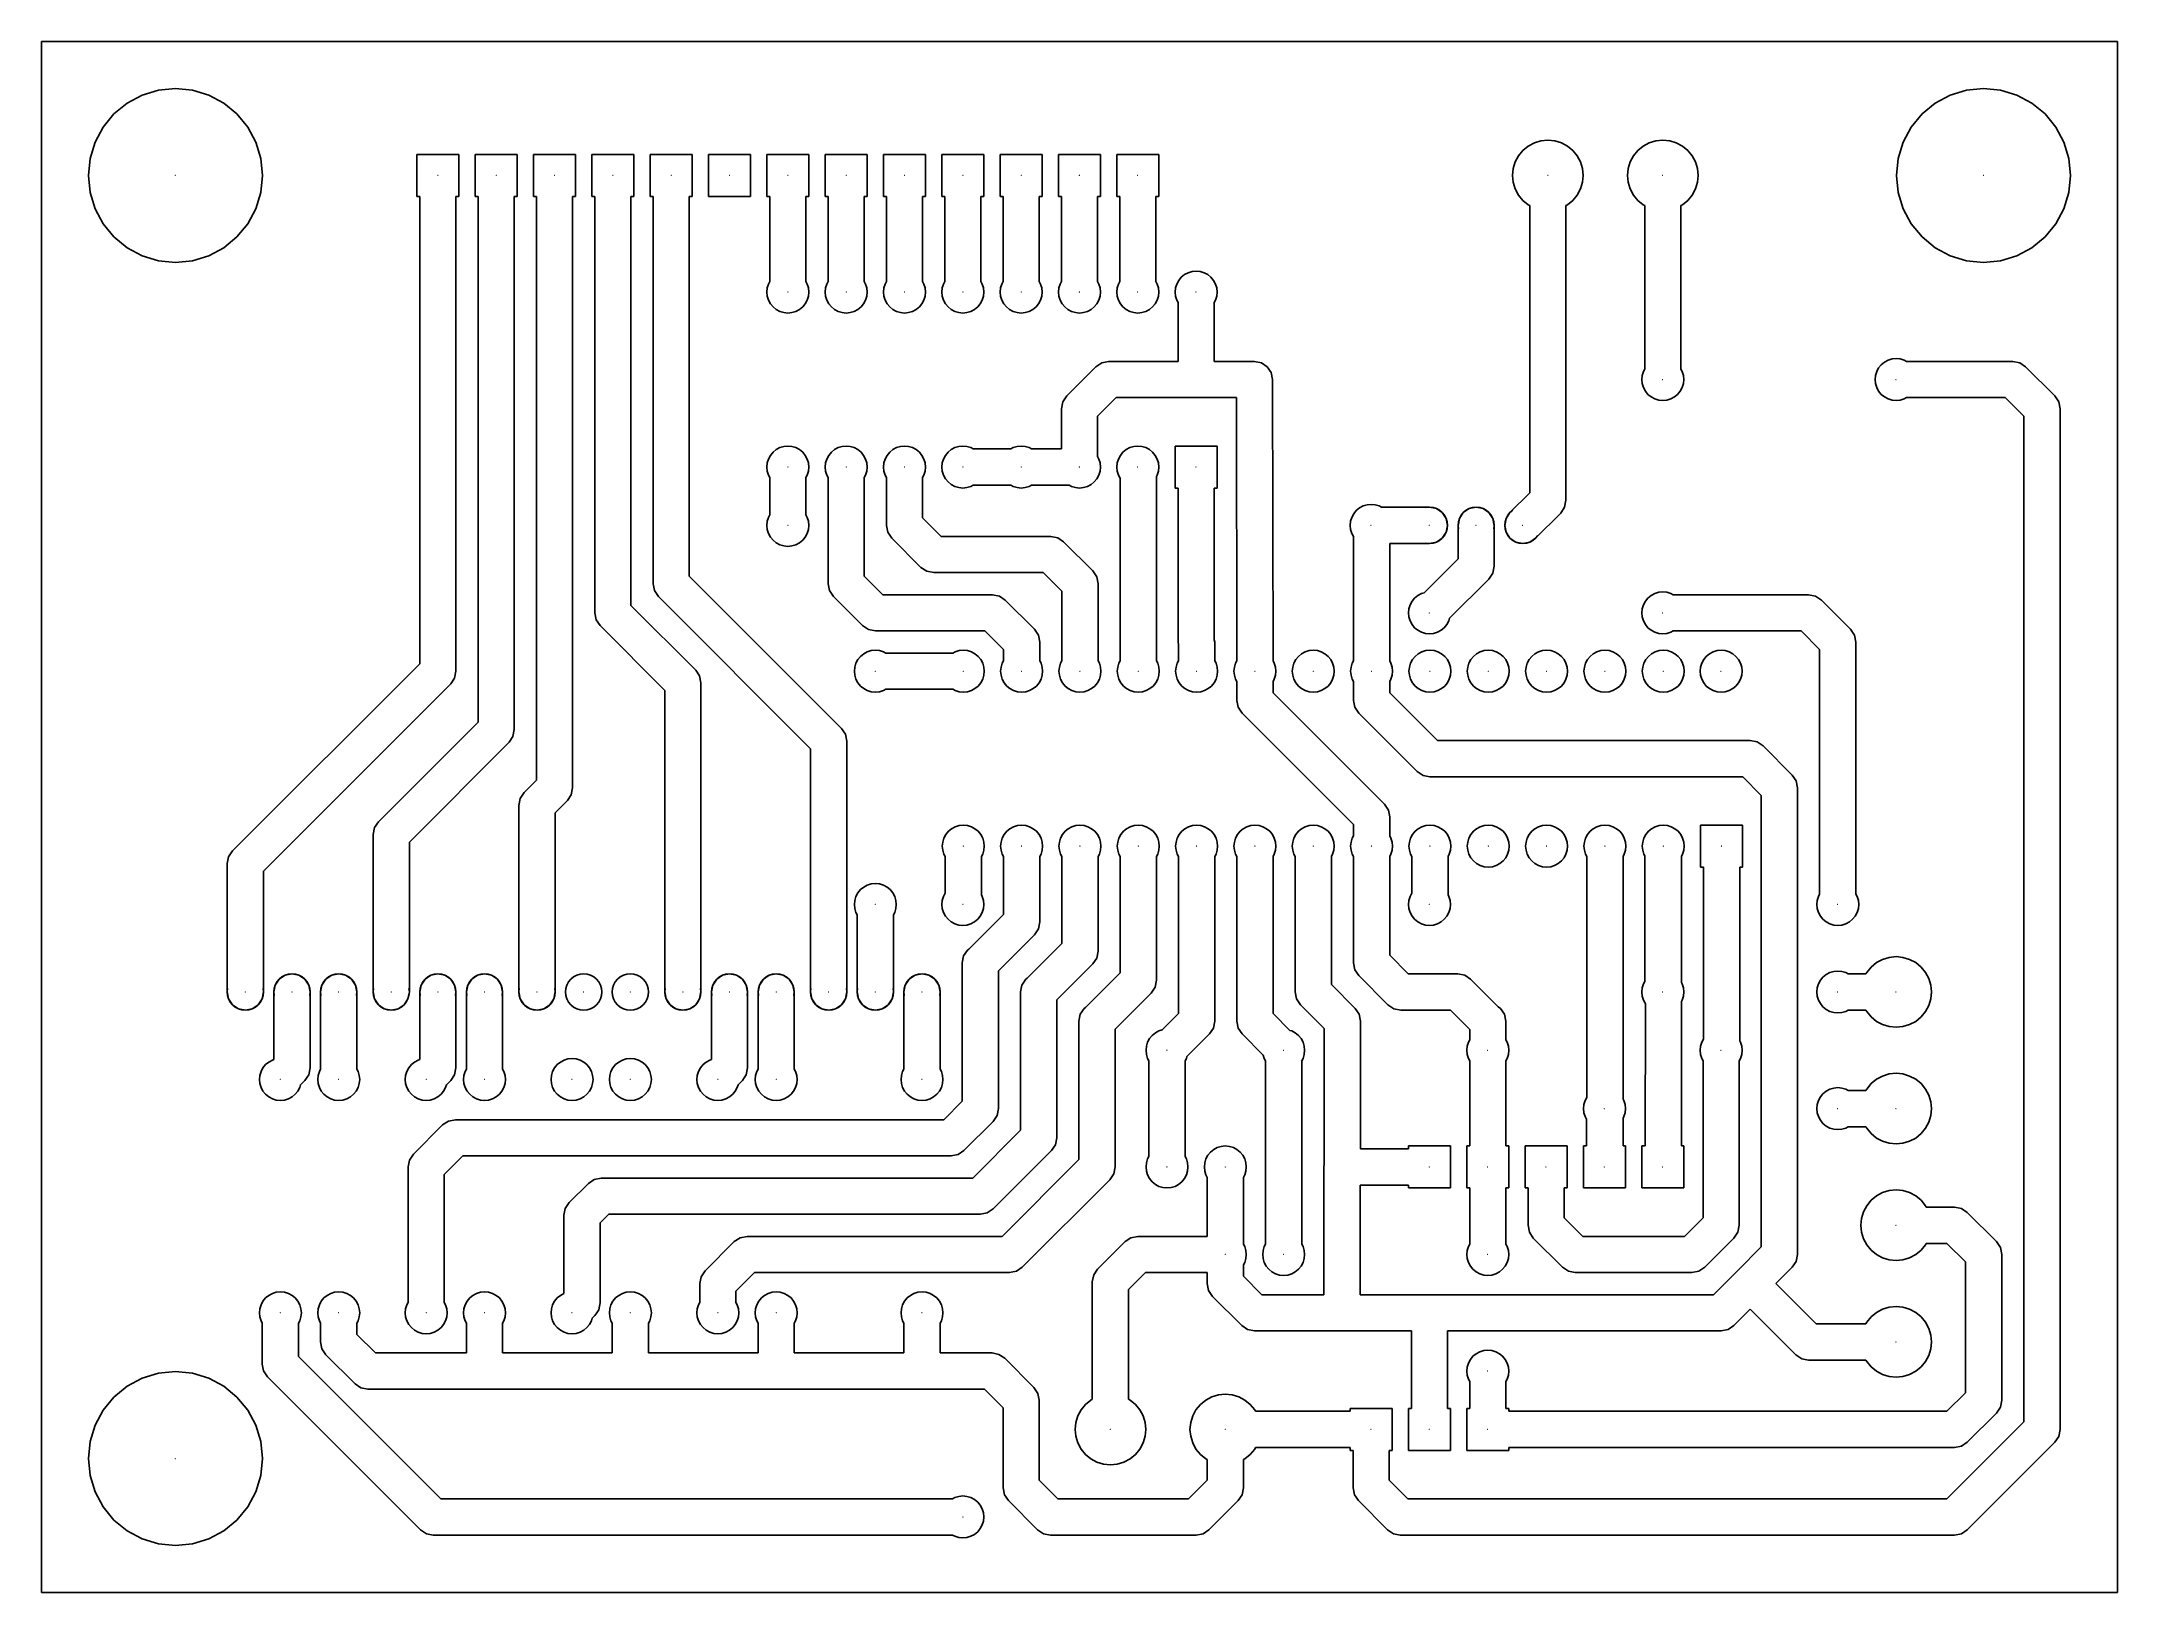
# Model space of a CAD drawing. Extents: x 1.8 to 92.2, y 1.8 to 69.3.
import ezdxf

# ---------------------------------------------------------------- set-up
doc = ezdxf.new("R2010")
doc.units = 0
doc.header["$LTSCALE"] = 0.000394
doc.header["$PDMODE"] = 35
doc.header["$PDSIZE"] = 0.000315
doc.layers.add('PLAN_1', color=7, linetype='CONTINUOUS')

msp = doc.modelspace()

# ---------------------------------------------------------------- linework, layer by layer
at = {"layer": 'PLAN_1', "color": 7}
for p, q in [((92.189964, 69.329971), (1.790001, 69.329971)), ((1.790001, 69.329971), (1.790001, 1.79)), ((92.189964, 1.79), (92.189964, 69.329971)), ((6.170097, 67.000305), (5.515076, 66.650192)), ((6.880829, 67.215904), (6.170097, 67.000305)), ((7.619972, 67.288704), (6.880829, 67.215904)), ((8.359116, 67.215904), (7.619972, 67.288704)), ((9.069847, 67.000305), (8.359116, 67.215904)), ((9.724869, 66.650192), (9.069847, 67.000305)), ((84.910088, 67.000305), (84.255074, 66.650192)), ((85.620827, 67.215904), (84.910088, 67.000305)), ((86.359962, 67.288704), (85.620827, 67.215904)), ((87.099106, 67.215904), (86.359962, 67.288704)), ((87.809837, 67.000305), (87.099106, 67.215904)), ((88.464859, 66.650192), (87.809837, 67.000305)), ((4.940948, 66.179016), (4.46978, 65.604889)), ((5.515076, 66.650192), (4.940948, 66.179016)), ((10.298996, 66.179016), (9.724869, 66.650192)), ((10.770164, 65.604889), (10.298996, 66.179016)), ((83.680946, 66.179016), (83.20977, 65.604889)), ((84.255074, 66.650192), (83.680946, 66.179016)), ((89.038986, 66.179016), (88.464859, 66.650192)), ((89.510162, 65.604889), (89.038986, 66.179016)), ((4.46978, 65.604889), (4.119659, 64.949875)), ((11.120285, 64.949875), (10.770164, 65.604889)), ((83.20977, 65.604889), (82.859657, 64.949875)), ((89.860275, 64.949875), (89.510162, 65.604889)), ((3.90406, 64.239136), (3.831268, 63.499996)), ((4.119659, 64.949875), (3.90406, 64.239136)), ((11.335884, 64.239136), (11.120285, 64.949875)), ((11.408676, 63.499996), (11.335884, 64.239136)), ((19.963402, 64.413422), (18.136543, 64.413422)), ((18.136543, 64.413422), (18.136543, 62.586571)), ((19.963402, 62.586571), (19.963402, 64.413422)), ((22.503403, 64.413422), (20.676544, 64.413422)), ((20.676544, 64.413422), (20.676544, 62.586571)), ((22.503403, 62.586571), (22.503403, 64.413422)), ((25.043404, 64.413422), (23.216545, 64.413422)), ((23.216545, 64.413422), (23.216545, 62.586571)), ((25.043404, 62.586571), (25.043404, 64.413422)), ((27.583397, 64.413422), (25.756538, 64.413422)), ((25.756538, 64.413422), (25.756538, 62.586571)), ((27.583397, 62.586571), (27.583397, 64.413422)), ((30.123398, 64.413422), (28.296539, 64.413422)), ((28.296539, 64.413422), (28.296539, 62.586571)), ((30.123398, 62.586571), (30.123398, 64.413422)), ((32.663399, 64.413422), (30.83654, 64.413422)), ((30.83654, 64.413422), (30.83654, 62.586571)), ((32.663399, 62.586571), (32.663399, 64.413422)), ((35.2034, 64.413422), (33.376541, 64.413422)), ((33.376541, 64.413422), (33.376541, 62.586571)), ((35.2034, 62.586571), (35.2034, 64.413422)), ((37.743401, 64.413422), (35.916542, 64.413422)), ((35.916542, 64.413422), (35.916542, 62.586571)), ((37.743401, 62.586571), (37.743401, 64.413422)), ((40.283394, 64.413422), (38.456543, 64.413422)), ((38.456543, 64.413422), (38.456543, 62.586571)), ((40.283394, 62.586571), (40.283394, 64.413422)), ((42.823395, 64.413422), (40.996544, 64.413422)), ((40.996544, 64.413422), (40.996544, 62.586571)), ((42.823395, 62.586571), (42.823395, 64.413422)), ((45.363396, 64.413422), (43.536545, 64.413422)), ((43.536545, 64.413422), (43.536545, 62.586571)), ((45.363396, 62.586571), (45.363396, 64.413422)), ((47.903397, 64.413422), (46.076538, 64.413422)), ((46.076538, 64.413422), (46.076538, 62.586571)), ((47.903397, 62.586571), (47.903397, 64.413422)), ((50.443398, 64.413422), (48.616539, 64.413422)), ((48.616539, 64.413422), (48.616539, 62.586571)), ((50.443398, 62.586571), (50.443398, 64.413422)), ((66.107147, 64.354614), (65.964996, 64.088669)), ((66.298447, 64.587715), (66.107147, 64.354614)), ((66.531555, 64.779022), (66.298447, 64.587715)), ((66.797501, 64.921173), (66.531555, 64.779022)), ((67.086067, 65.008705), (66.797501, 64.921173)), ((67.386169, 65.038261), (67.086067, 65.008705)), ((67.686264, 65.008705), (67.386169, 65.038261)), ((67.974838, 64.921173), (67.686264, 65.008705)), ((68.240784, 64.779022), (67.974838, 64.921173)), ((68.473885, 64.587715), (68.240784, 64.779022)), ((68.665192, 64.354614), (68.473885, 64.587715)), ((68.807343, 64.088669), (68.665192, 64.354614)), ((71.110947, 64.354614), (70.968796, 64.088669)), ((71.302246, 64.587715), (71.110947, 64.354614)), ((71.535355, 64.779022), (71.302246, 64.587715)), ((71.8013, 64.921173), (71.535355, 64.779022)), ((72.089867, 65.008705), (71.8013, 64.921173)), ((72.389969, 65.038261), (72.089867, 65.008705)), ((72.690063, 65.008705), (72.389969, 65.038261)), ((72.978638, 64.921173), (72.690063, 65.008705)), ((73.244583, 64.779022), (72.978638, 64.921173)), ((73.477684, 64.587715), (73.244583, 64.779022)), ((73.668991, 64.354614), (73.477684, 64.587715)), ((73.811142, 64.088669), (73.668991, 64.354614)), ((82.644058, 64.239136), (82.571259, 63.499996)), ((82.859657, 64.949875), (82.644058, 64.239136)), ((90.075874, 64.239136), (89.860275, 64.949875)), ((90.148674, 63.499996), (90.075874, 64.239136)), ((3.831268, 63.499996), (3.90406, 62.760857)), ((11.335884, 62.760857), (11.408676, 63.499996)), ((65.877457, 63.800098), (65.8479, 63.499996)), ((65.8479, 63.499996), (65.877457, 63.199894)), ((65.964996, 64.088669), (65.877457, 63.800098)), ((68.894882, 63.800098), (68.807343, 64.088669)), ((68.924438, 63.499996), (68.894882, 63.800098)), ((68.894882, 63.199894), (68.924438, 63.499996)), ((70.881256, 63.800098), (70.8517, 63.499996)), ((70.8517, 63.499996), (70.881256, 63.199894)), ((70.968796, 64.088669), (70.881256, 63.800098)), ((73.898682, 63.800098), (73.811142, 64.088669)), ((73.928238, 63.499996), (73.898682, 63.800098)), ((73.898682, 63.199894), (73.928238, 63.499996)), ((82.571259, 63.499996), (82.644058, 62.760857)), ((90.075874, 62.760857), (90.148674, 63.499996)), ((3.90406, 62.760857), (4.119659, 62.050121)), ((11.120285, 62.050121), (11.335884, 62.760857)), ((18.136543, 62.586571), (18.261002, 62.586571)), ((18.261002, 62.586571), (18.261002, 42.236794)), ((19.838943, 41.909996), (19.838943, 62.586571)), ((19.838943, 62.586571), (19.963402, 62.586571)), ((20.676544, 62.586571), (20.801003, 62.586571)), ((20.801003, 62.586571), (20.801003, 39.696793)), ((22.378944, 39.369995), (22.378944, 62.586571)), ((22.378944, 62.586571), (22.503403, 62.586571)), ((23.216545, 62.586571), (23.341003, 62.586571)), ((23.341003, 62.586571), (23.341003, 37.156796)), ((24.918945, 36.829998), (24.918945, 62.586571)), ((24.918945, 62.586571), (25.043404, 62.586571)), ((25.756538, 62.586571), (25.880997, 62.586571)), ((25.880997, 62.586571), (25.880997, 44.449997)), ((27.458939, 44.776794), (27.458939, 62.586571)), ((27.458939, 62.586571), (27.583397, 62.586571)), ((28.296539, 62.586571), (28.420998, 62.586571)), ((28.420998, 62.586571), (28.420998, 45.719997)), ((29.998936, 46.046799), (29.998936, 62.586571)), ((29.998936, 62.586571), (30.123398, 62.586571)), ((30.83654, 62.586571), (32.663399, 62.586571)), ((33.376541, 62.586571), (33.501003, 62.586571)), ((33.501003, 62.586571), (33.501003, 58.872311)), ((35.078938, 58.872311), (35.078938, 62.586571)), ((35.078938, 62.586571), (35.2034, 62.586571)), ((35.916542, 62.586571), (36.041004, 62.586571)), ((36.041004, 62.586571), (36.041004, 58.872311)), ((37.618938, 58.872311), (37.618938, 62.586571)), ((37.618938, 62.586571), (37.743401, 62.586571)), ((38.456543, 62.586571), (38.581001, 62.586571)), ((38.581001, 62.586571), (38.581001, 58.872311)), ((40.158936, 58.872311), (40.158936, 62.586571)), ((40.158936, 62.586571), (40.283394, 62.586571)), ((40.996544, 62.586571), (41.121002, 62.586571)), ((41.121002, 62.586571), (41.121002, 58.872311)), ((42.698936, 58.872311), (42.698936, 62.586571)), ((42.698936, 62.586571), (42.823395, 62.586571)), ((43.536545, 62.586571), (43.661003, 62.586571)), ((43.661003, 62.586571), (43.661003, 58.872311)), ((45.238937, 58.872311), (45.238937, 62.586571)), ((45.238937, 62.586571), (45.363396, 62.586571)), ((46.076538, 62.586571), (46.201, 62.586571)), ((46.201, 62.586571), (46.201, 58.872311)), ((47.778934, 58.872311), (47.778934, 62.586571)), ((47.778934, 62.586571), (47.903397, 62.586571)), ((48.616539, 62.586571), (48.741001, 62.586571)), ((48.741001, 62.586571), (48.741001, 58.872311)), ((50.318935, 58.872311), (50.318935, 62.586571)), ((50.318935, 62.586571), (50.443398, 62.586571)), ((65.877457, 63.199894), (65.964996, 62.911327)), ((65.964996, 62.911327), (66.107147, 62.645382)), ((66.107147, 62.645382), (66.298447, 62.412277)), ((66.298447, 62.412277), (66.531555, 62.220974)), ((68.240784, 62.220974), (68.473885, 62.412277)), ((68.473885, 62.412277), (68.665192, 62.645382)), ((68.665192, 62.645382), (68.807343, 62.911327)), ((68.807343, 62.911327), (68.894882, 63.199894)), ((70.881256, 63.199894), (70.968796, 62.911327)), ((70.968796, 62.911327), (71.110947, 62.645382)), ((71.110947, 62.645382), (71.302246, 62.412277)), ((71.302246, 62.412277), (71.535355, 62.220974)), ((73.244583, 62.220974), (73.477684, 62.412277)), ((73.477684, 62.412277), (73.668991, 62.645382)), ((73.668991, 62.645382), (73.811142, 62.911327)), ((73.811142, 62.911327), (73.898682, 63.199894)), ((82.644058, 62.760857), (82.859657, 62.050121)), ((89.860275, 62.050121), (90.075874, 62.760857)), ((4.119659, 62.050121), (4.46978, 61.395103)), ((10.770164, 61.395103), (11.120285, 62.050121)), ((66.531555, 62.220974), (66.597198, 62.185883)), ((66.597198, 62.185883), (66.597198, 49.678997)), ((68.175133, 62.185883), (68.240784, 62.220974)), ((68.175133, 49.352196), (68.175133, 62.185883)), ((71.535355, 62.220974), (71.600998, 62.185883)), ((71.600998, 62.185883), (71.600998, 55.062317)), ((73.178932, 62.185883), (73.244583, 62.220974)), ((73.178932, 55.062317), (73.178932, 62.185883)), ((82.859657, 62.050121), (83.20977, 61.395103)), ((89.510162, 61.395103), (89.860275, 62.050121)), ((4.46978, 61.395103), (4.940948, 60.820976)), ((4.940948, 60.820976), (5.515083, 60.3498)), ((9.724869, 60.3498), (10.298996, 60.820976)), ((10.298996, 60.820976), (10.770164, 61.395103)), ((83.20977, 61.395103), (83.680946, 60.820976)), ((83.680946, 60.820976), (84.255074, 60.3498)), ((88.464859, 60.3498), (89.038986, 60.820976)), ((89.038986, 60.820976), (89.510162, 61.395103)), ((5.515083, 60.3498), (6.170097, 59.999687)), ((6.170097, 59.999687), (6.880829, 59.784088)), ((6.880829, 59.784088), (7.619972, 59.711288)), ((7.619972, 59.711288), (8.359116, 59.784088)), ((8.359116, 59.784088), (9.069847, 59.999687)), ((9.069847, 59.999687), (9.724869, 60.3498)), ((84.255074, 60.3498), (84.910088, 59.999687)), ((84.910088, 59.999687), (85.620827, 59.784088)), ((85.620827, 59.784088), (86.359962, 59.711288)), ((86.359962, 59.711288), (87.099106, 59.784088)), ((87.099106, 59.784088), (87.809845, 59.999687)), ((87.809845, 59.999687), (88.464859, 60.3498)), ((33.446075, 58.769547), (33.394093, 58.598194)), ((33.501003, 58.872311), (33.446075, 58.769547)), ((35.133865, 58.769547), (35.078938, 58.872311)), ((35.185848, 58.598194), (35.133865, 58.769547)), ((35.986076, 58.769547), (35.934093, 58.598194)), ((36.041004, 58.872311), (35.986076, 58.769547)), ((37.673866, 58.769547), (37.618938, 58.872311)), ((37.725849, 58.598194), (37.673866, 58.769547)), ((38.526073, 58.769547), (38.474091, 58.598194)), ((38.581001, 58.872311), (38.526073, 58.769547)), ((40.213863, 58.769547), (40.158936, 58.872311)), ((40.265846, 58.598194), (40.213863, 58.769547)), ((41.066074, 58.769547), (41.014091, 58.598194)), ((41.121002, 58.872311), (41.066074, 58.769547)), ((42.753864, 58.769547), (42.698936, 58.872311)), ((42.805847, 58.598194), (42.753864, 58.769547)), ((43.606075, 58.769547), (43.554092, 58.598194)), ((43.661003, 58.872311), (43.606075, 58.769547)), ((45.293865, 58.769547), (45.238937, 58.872311)), ((45.345848, 58.598194), (45.293865, 58.769547)), ((46.146072, 58.769547), (46.09409, 58.598194)), ((46.201, 58.872311), (46.146072, 58.769547)), ((47.833862, 58.769547), (47.778934, 58.872311)), ((47.885845, 58.598194), (47.833862, 58.769547)), ((48.686073, 58.769547), (48.63409, 58.598194)), ((48.741001, 58.872311), (48.686073, 58.769547)), ((50.373863, 58.769547), (50.318935, 58.872311)), ((50.425846, 58.598194), (50.373863, 58.769547)), ((51.226074, 58.769547), (51.174091, 58.598194)), ((51.310482, 58.927467), (51.226074, 58.769547)), ((51.42408, 59.065884), (51.310482, 58.927467)), ((51.562496, 59.179482), (51.42408, 59.065884)), ((51.720417, 59.263889), (51.562496, 59.179482)), ((51.891769, 59.315872), (51.720417, 59.263889)), ((52.069969, 59.33342), (51.891769, 59.315872)), ((52.248169, 59.315872), (52.069969, 59.33342)), ((52.419521, 59.263889), (52.248169, 59.315872)), ((52.577442, 59.179482), (52.419521, 59.263889)), ((52.715858, 59.065884), (52.577442, 59.179482)), ((52.829456, 58.927467), (52.715858, 59.065884)), ((52.913864, 58.769547), (52.829456, 58.927467)), ((52.965847, 58.598194), (52.913864, 58.769547)), ((33.394093, 58.598194), (33.376541, 58.419994)), ((33.376541, 58.419994), (33.394093, 58.241795)), ((33.394093, 58.241795), (33.446075, 58.070442)), ((33.446075, 58.070442), (33.530483, 57.912521)), ((33.530483, 57.912521), (33.644081, 57.774105)), ((34.93586, 57.774105), (35.049458, 57.912521)), ((35.049458, 57.912521), (35.133865, 58.070442)), ((35.133865, 58.070442), (35.185848, 58.241795)), ((35.203396, 58.419994), (35.185848, 58.598194)), ((35.185848, 58.241795), (35.203396, 58.419994)), ((35.934093, 58.598194), (35.916542, 58.419994)), ((35.916542, 58.419994), (35.934093, 58.241795)), ((35.934093, 58.241795), (35.986076, 58.070442)), ((35.986076, 58.070442), (36.070484, 57.912521)), ((36.070484, 57.912521), (36.184082, 57.774105)), ((37.475861, 57.774105), (37.589458, 57.912521)), ((37.589458, 57.912521), (37.673866, 58.070442)), ((37.673866, 58.070442), (37.725849, 58.241795)), ((37.743397, 58.419994), (37.725849, 58.598194)), ((37.725849, 58.241795), (37.743397, 58.419994)), ((38.474091, 58.598194), (38.456543, 58.419994)), ((38.456543, 58.419994), (38.474091, 58.241795)), ((38.474091, 58.241795), (38.526073, 58.070442)), ((38.526073, 58.070442), (38.610481, 57.912521)), ((38.610481, 57.912521), (38.724079, 57.774105)), ((40.015858, 57.774105), (40.129456, 57.912521)), ((40.129456, 57.912521), (40.213863, 58.070442)), ((40.213863, 58.070442), (40.265846, 58.241795)), ((40.283394, 58.419994), (40.265846, 58.598194)), ((40.265846, 58.241795), (40.283394, 58.419994)), ((41.014091, 58.598194), (40.996544, 58.419994)), ((40.996544, 58.419994), (41.014091, 58.241795)), ((41.014091, 58.241795), (41.066074, 58.070442)), ((41.066074, 58.070442), (41.150482, 57.912521)), ((41.150482, 57.912521), (41.26408, 57.774105)), ((42.555859, 57.774105), (42.669456, 57.912521)), ((42.669456, 57.912521), (42.753864, 58.070442)), ((42.753864, 58.070442), (42.805847, 58.241795)), ((42.823395, 58.419994), (42.805847, 58.598194)), ((42.805847, 58.241795), (42.823395, 58.419994)), ((43.554092, 58.598194), (43.536545, 58.419994)), ((43.536545, 58.419994), (43.554092, 58.241795)), ((43.554092, 58.241795), (43.606075, 58.070442)), ((43.606075, 58.070442), (43.690483, 57.912521)), ((43.690483, 57.912521), (43.804081, 57.774105)), ((45.09586, 57.774105), (45.209457, 57.912521)), ((45.209457, 57.912521), (45.293865, 58.070442)), ((45.293865, 58.070442), (45.345848, 58.241795)), ((45.363396, 58.419994), (45.345848, 58.598194)), ((45.345848, 58.241795), (45.363396, 58.419994)), ((46.09409, 58.598194), (46.076538, 58.419994)), ((46.076538, 58.419994), (46.09409, 58.241795)), ((46.09409, 58.241795), (46.146072, 58.070442)), ((46.146072, 58.070442), (46.23048, 57.912521)), ((46.23048, 57.912521), (46.344078, 57.774105)), ((47.635857, 57.774105), (47.749454, 57.912521)), ((47.749454, 57.912521), (47.833862, 58.070442)), ((47.833862, 58.070442), (47.885845, 58.241795)), ((47.903393, 58.419994), (47.885845, 58.598194)), ((47.885845, 58.241795), (47.903393, 58.419994)), ((48.63409, 58.598194), (48.616539, 58.419994)), ((48.616539, 58.419994), (48.63409, 58.241795)), ((48.63409, 58.241795), (48.686073, 58.070442)), ((48.686073, 58.070442), (48.770481, 57.912521)), ((48.770481, 57.912521), (48.884079, 57.774105)), ((50.175858, 57.774105), (50.289455, 57.912521)), ((50.289455, 57.912521), (50.373863, 58.070442)), ((50.373863, 58.070442), (50.425846, 58.241795)), ((50.443394, 58.419994), (50.425846, 58.598194)), ((50.425846, 58.241795), (50.443394, 58.419994)), ((51.174091, 58.598194), (51.156544, 58.419994)), ((51.156544, 58.419994), (51.174091, 58.241795)), ((51.174091, 58.241795), (51.226074, 58.070442)), ((51.226074, 58.070442), (51.281002, 57.967678)), ((51.281002, 57.967678), (51.281002, 55.398964)), ((52.858936, 57.967678), (52.913864, 58.070442)), ((52.858936, 55.398964), (52.858936, 57.967678)), ((52.913864, 58.070442), (52.965847, 58.241795)), ((52.983395, 58.419994), (52.965847, 58.598194)), ((52.965847, 58.241795), (52.983395, 58.419994)), ((33.644081, 57.774105), (33.782497, 57.660507)), ((33.782497, 57.660507), (33.940418, 57.576099)), ((33.940418, 57.576099), (34.111771, 57.524117)), ((34.111771, 57.524117), (34.28997, 57.506569)), ((34.28997, 57.506569), (34.46817, 57.524117)), ((34.46817, 57.524117), (34.639523, 57.576099)), ((34.639523, 57.576099), (34.797443, 57.660507)), ((34.797443, 57.660507), (34.93586, 57.774105)), ((36.184082, 57.774105), (36.322498, 57.660507)), ((36.322498, 57.660507), (36.480419, 57.576099)), ((36.480419, 57.576099), (36.651772, 57.524117)), ((36.651772, 57.524117), (36.829971, 57.506569)), ((36.829971, 57.506569), (37.008171, 57.524117)), ((37.008171, 57.524117), (37.179523, 57.576099)), ((37.179523, 57.576099), (37.337444, 57.660507)), ((37.337444, 57.660507), (37.475861, 57.774105)), ((38.724079, 57.774105), (38.862495, 57.660507)), ((38.862495, 57.660507), (39.020416, 57.576099)), ((39.020416, 57.576099), (39.191769, 57.524117)), ((39.191769, 57.524117), (39.369968, 57.506569)), ((39.369968, 57.506569), (39.548168, 57.524117)), ((39.548168, 57.524117), (39.719521, 57.576099)), ((39.719521, 57.576099), (39.877441, 57.660507)), ((39.877441, 57.660507), (40.015858, 57.774105)), ((41.26408, 57.774105), (41.402496, 57.660507)), ((41.402496, 57.660507), (41.560417, 57.576099)), ((41.560417, 57.576099), (41.73177, 57.524117)), ((41.73177, 57.524117), (41.909969, 57.506569)), ((41.909969, 57.506569), (42.088169, 57.524117)), ((42.088169, 57.524117), (42.259521, 57.576099)), ((42.259521, 57.576099), (42.417442, 57.660507)), ((42.417442, 57.660507), (42.555859, 57.774105)), ((43.804081, 57.774105), (43.942497, 57.660507)), ((43.942497, 57.660507), (44.100418, 57.576099)), ((44.100418, 57.576099), (44.27177, 57.524117)), ((44.27177, 57.524117), (44.44997, 57.506569)), ((44.44997, 57.506569), (44.62817, 57.524117)), ((44.62817, 57.524117), (44.799522, 57.576099)), ((44.799522, 57.576099), (44.957443, 57.660507)), ((44.957443, 57.660507), (45.09586, 57.774105)), ((46.344078, 57.774105), (46.482494, 57.660507)), ((46.482494, 57.660507), (46.640415, 57.576099)), ((46.640415, 57.576099), (46.811768, 57.524117)), ((46.811768, 57.524117), (46.989967, 57.506569)), ((46.989967, 57.506569), (47.168167, 57.524117)), ((47.168167, 57.524117), (47.33952, 57.576099)), ((47.33952, 57.576099), (47.49744, 57.660507)), ((47.49744, 57.660507), (47.635857, 57.774105)), ((48.884079, 57.774105), (49.022495, 57.660507)), ((49.022495, 57.660507), (49.180416, 57.576099)), ((49.180416, 57.576099), (49.351768, 57.524117)), ((49.351768, 57.524117), (49.529968, 57.506569)), ((49.529968, 57.506569), (49.708168, 57.524117)), ((49.708168, 57.524117), (49.87952, 57.576099)), ((49.87952, 57.576099), (50.037441, 57.660507)), ((50.037441, 57.660507), (50.175858, 57.774105)), ((47.702084, 55.167881), (46.432083, 53.897881)), ((47.958042, 55.338909), (47.702084, 55.167881)), ((48.259968, 55.398964), (47.958042, 55.338909)), ((51.281002, 55.398964), (48.259968, 55.398964)), ((53.33997, 55.398964), (52.858936, 55.398964)), ((54.60997, 55.398964), (53.33997, 55.398964)), ((54.911896, 55.338909), (54.60997, 55.398964)), ((55.167854, 55.167881), (54.911896, 55.338909)), ((55.338882, 54.911922), (55.167854, 55.167881)), ((81.904076, 55.255886), (81.790482, 55.11747)), ((82.042496, 55.369484), (81.904076, 55.255886)), ((82.200409, 55.453892), (82.042496, 55.369484)), ((82.371765, 55.505875), (82.200409, 55.453892)), ((82.549965, 55.523422), (82.371765, 55.505875)), ((82.728165, 55.505875), (82.549965, 55.523422)), ((82.899521, 55.453892), (82.728165, 55.505875)), ((83.002281, 55.398964), (82.899521, 55.453892)), ((87.629967, 55.398964), (83.002281, 55.398964)), ((87.931892, 55.338909), (87.629967, 55.398964)), ((88.187851, 55.167881), (87.931892, 55.338909)), ((89.457848, 53.897881), (88.187851, 55.167881)), ((55.398937, 54.609997), (55.338882, 54.911922)), ((55.418533, 42.36367), (55.398937, 54.609997)), ((71.494095, 54.788197), (71.47654, 54.609997)), ((71.47654, 54.609997), (71.494095, 54.431797)), ((71.546066, 54.959549), (71.494095, 54.788197)), ((71.494095, 54.431797), (71.546066, 54.260445)), ((71.600998, 55.062317), (71.546066, 54.959549)), ((71.546066, 54.260445), (71.630478, 54.102524)), ((73.149452, 54.102524), (73.233864, 54.260445)), ((73.233864, 54.959549), (73.178932, 55.062317)), ((73.285843, 54.788197), (73.233864, 54.959549)), ((73.233864, 54.260445), (73.285843, 54.431797)), ((73.303391, 54.609997), (73.285843, 54.788197)), ((73.285843, 54.431797), (73.303391, 54.609997)), ((81.654091, 54.788197), (81.636536, 54.609997)), ((81.636536, 54.609997), (81.654091, 54.431797)), ((81.70607, 54.959549), (81.654091, 54.788197)), ((81.654091, 54.431797), (81.70607, 54.260445)), ((81.790482, 55.11747), (81.70607, 54.959549)), ((81.70607, 54.260445), (81.790482, 54.102524)), ((46.261055, 53.641922), (46.201, 53.339996)), ((46.201, 53.339996), (46.201, 51.588963)), ((46.432083, 53.897881), (46.261055, 53.641922)), ((47.778934, 53.013195), (48.586769, 53.82103)), ((48.586769, 53.82103), (52.069969, 53.82103)), ((52.069969, 53.82103), (53.33997, 53.82103)), ((53.33997, 53.82103), (53.822266, 53.82103)), ((53.822266, 53.82103), (53.840599, 42.360962)), ((71.630478, 54.102524), (71.74408, 53.964108)), ((71.74408, 53.964108), (71.882492, 53.85051)), ((71.882492, 53.85051), (72.040413, 53.766102)), ((72.040413, 53.766102), (72.211761, 53.714119)), ((72.211761, 53.714119), (72.389969, 53.696571)), ((72.389969, 53.696571), (72.568169, 53.714119)), ((72.568169, 53.714119), (72.739517, 53.766102)), ((72.739517, 53.766102), (72.897438, 53.85051)), ((72.897438, 53.85051), (73.035858, 53.964108)), ((73.035858, 53.964108), (73.149452, 54.102524)), ((81.790482, 54.102524), (81.904076, 53.964108)), ((81.904076, 53.964108), (82.042496, 53.85051)), ((82.042496, 53.85051), (82.200409, 53.766102)), ((82.200409, 53.766102), (82.371765, 53.714119)), ((82.371765, 53.714119), (82.549965, 53.696571)), ((82.549965, 53.696571), (82.728165, 53.714119)), ((82.728165, 53.714119), (82.899521, 53.766102)), ((82.899521, 53.766102), (83.002289, 53.82103)), ((83.002289, 53.82103), (87.303162, 53.82103)), ((87.303162, 53.82103), (88.111, 53.013195)), ((89.628876, 53.641922), (89.457848, 53.897881)), ((89.688934, 53.339996), (89.628876, 53.641922)), ((89.688934, 8.889999), (89.688934, 53.339996)), ((47.778934, 51.252312), (47.778934, 53.013195)), ((88.111, 53.013195), (88.111, 9.216801)), ((33.782497, 51.559483), (33.644081, 51.445885)), ((33.940418, 51.64389), (33.782497, 51.559483)), ((34.111771, 51.695873), (33.940418, 51.64389)), ((34.28997, 51.713421), (34.111771, 51.695873)), ((34.46817, 51.695873), (34.28997, 51.713421)), ((34.639523, 51.64389), (34.46817, 51.695873)), ((34.797443, 51.559483), (34.639523, 51.64389)), ((34.93586, 51.445885), (34.797443, 51.559483)), ((36.322498, 51.559483), (36.184082, 51.445885)), ((36.480419, 51.64389), (36.322498, 51.559483)), ((36.651772, 51.695873), (36.480419, 51.64389)), ((36.829971, 51.713421), (36.651772, 51.695873)), ((37.008171, 51.695873), (36.829971, 51.713421)), ((37.179523, 51.64389), (37.008171, 51.695873)), ((37.337444, 51.559483), (37.179523, 51.64389)), ((37.475861, 51.445885), (37.337444, 51.559483)), ((38.862495, 51.559483), (38.724079, 51.445885)), ((39.020416, 51.64389), (38.862495, 51.559483)), ((39.191769, 51.695873), (39.020416, 51.64389)), ((39.369968, 51.713421), (39.191769, 51.695873)), ((39.548168, 51.695873), (39.369968, 51.713421)), ((39.719521, 51.64389), (39.548168, 51.695873)), ((39.877441, 51.559483), (39.719521, 51.64389)), ((40.015858, 51.445885), (39.877441, 51.559483)), ((41.402496, 51.559483), (41.26408, 51.445885)), ((41.560417, 51.64389), (41.402496, 51.559483)), ((41.73177, 51.695873), (41.560417, 51.64389)), ((41.909969, 51.713421), (41.73177, 51.695873)), ((42.088169, 51.695873), (41.909969, 51.713421)), ((42.259521, 51.64389), (42.088169, 51.695873)), ((42.362286, 51.588963), (42.259521, 51.64389)), ((43.997654, 51.588963), (42.362286, 51.588963)), ((44.100418, 51.64389), (43.997654, 51.588963)), ((44.27177, 51.695873), (44.100418, 51.64389)), ((44.44997, 51.713421), (44.27177, 51.695873)), ((44.62817, 51.695873), (44.44997, 51.713421)), ((44.799522, 51.64389), (44.62817, 51.695873)), ((44.902287, 51.588963), (44.799522, 51.64389)), ((46.201, 51.588963), (44.902287, 51.588963)), ((49.022495, 51.559483), (48.884079, 51.445885)), ((49.180416, 51.64389), (49.022495, 51.559483)), ((49.351768, 51.695873), (49.180416, 51.64389)), ((49.529968, 51.713421), (49.351768, 51.695873)), ((49.708168, 51.695873), (49.529968, 51.713421)), ((49.87952, 51.64389), (49.708168, 51.695873)), ((50.037441, 51.559483), (49.87952, 51.64389)), ((50.175858, 51.445885), (50.037441, 51.559483)), ((52.983398, 51.713425), (51.15654, 51.713425)), ((51.15654, 51.713425), (51.15654, 49.886566)), ((52.983398, 49.886566), (52.983398, 51.713425)), ((33.394093, 50.978195), (33.376541, 50.799995)), ((33.376541, 50.799995), (33.394093, 50.621796)), ((33.446075, 51.149548), (33.394093, 50.978195)), ((33.530483, 51.307468), (33.446075, 51.149548)), ((33.644081, 51.445885), (33.530483, 51.307468)), ((35.049458, 51.307468), (34.93586, 51.445885)), ((35.133865, 51.149548), (35.049458, 51.307468)), ((35.185848, 50.978195), (35.133865, 51.149548)), ((35.203396, 50.799995), (35.185848, 50.978195)), ((35.185848, 50.621796), (35.203396, 50.799995)), ((35.934093, 50.978195), (35.916546, 50.799995)), ((35.916546, 50.799995), (35.934093, 50.621796)), ((35.986076, 51.149548), (35.934093, 50.978195)), ((36.070484, 51.307468), (35.986076, 51.149548)), ((36.184082, 51.445885), (36.070484, 51.307468)), ((37.589458, 51.307468), (37.475861, 51.445885)), ((37.673866, 51.149548), (37.589458, 51.307468)), ((37.725849, 50.978195), (37.673866, 51.149548)), ((37.743397, 50.799995), (37.725849, 50.978195)), ((37.725849, 50.621796), (37.743397, 50.799995)), ((38.474091, 50.978195), (38.456543, 50.799995)), ((38.456543, 50.799995), (38.474091, 50.621796)), ((38.526073, 51.149548), (38.474091, 50.978195)), ((38.610481, 51.307468), (38.526073, 51.149548)), ((38.724079, 51.445885), (38.610481, 51.307468)), ((40.129456, 51.307468), (40.015858, 51.445885)), ((40.213863, 51.149548), (40.129456, 51.307468)), ((40.265846, 50.978195), (40.213863, 51.149548)), ((40.283394, 50.799995), (40.265846, 50.978195)), ((40.265846, 50.621796), (40.283394, 50.799995)), ((41.014091, 50.978195), (40.996544, 50.799995)), ((40.996544, 50.799995), (41.014091, 50.621796)), ((41.066074, 51.149548), (41.014091, 50.978195)), ((41.150482, 51.307468), (41.066074, 51.149548)), ((41.26408, 51.445885), (41.150482, 51.307468)), ((47.833862, 51.149548), (47.778934, 51.252312)), ((47.885845, 50.978195), (47.833862, 51.149548)), ((47.903393, 50.799995), (47.885845, 50.978195)), ((47.885845, 50.621796), (47.903393, 50.799995)), ((48.63409, 50.978195), (48.616539, 50.799995)), ((48.616539, 50.799995), (48.63409, 50.621796)), ((48.686073, 51.149548), (48.63409, 50.978195)), ((48.770481, 51.307468), (48.686073, 51.149548)), ((48.884079, 51.445885), (48.770481, 51.307468)), ((50.289455, 51.307468), (50.175858, 51.445885)), ((50.373863, 51.149548), (50.289455, 51.307468)), ((50.425846, 50.978195), (50.373863, 51.149548)), ((50.443394, 50.799995), (50.425846, 50.978195)), ((50.425846, 50.621796), (50.443394, 50.799995)), ((33.394093, 50.621796), (33.446075, 50.450443)), ((33.446075, 50.450443), (33.501003, 50.347679)), ((33.501003, 50.347679), (33.501003, 48.712311)), ((35.078938, 50.347679), (35.133865, 50.450443)), ((35.078938, 48.712311), (35.078938, 50.347679)), ((35.133865, 50.450443), (35.185848, 50.621796)), ((35.934093, 50.621796), (35.986076, 50.450443)), ((35.986076, 50.450443), (36.041004, 50.347679)), ((36.041004, 50.347679), (36.041004, 45.719997)), ((37.618938, 50.347679), (37.673866, 50.450443)), ((37.618938, 46.046799), (37.618938, 50.347679)), ((37.673866, 50.450443), (37.725849, 50.621796)), ((38.474091, 50.621796), (38.526073, 50.450443)), ((38.526073, 50.450443), (38.581001, 50.347679)), ((38.581001, 50.347679), (38.581001, 48.259995)), ((40.158936, 50.347679), (40.213863, 50.450443)), ((40.158936, 48.586796), (40.158936, 50.347679)), ((40.213863, 50.450443), (40.265846, 50.621796)), ((41.014091, 50.621796), (41.066074, 50.450443)), ((41.066074, 50.450443), (41.150482, 50.292522)), ((41.150482, 50.292522), (41.26408, 50.154106)), ((41.26408, 50.154106), (41.402496, 50.040508)), ((41.402496, 50.040508), (41.560417, 49.9561)), ((41.560417, 49.9561), (41.73177, 49.904118)), ((41.73177, 49.904118), (41.909969, 49.88657)), ((41.909969, 49.88657), (42.088169, 49.904118)), ((42.088169, 49.904118), (42.259521, 49.9561)), ((42.259521, 49.9561), (42.362286, 50.011028)), ((42.362286, 50.011028), (43.997654, 50.011028)), ((43.997654, 50.011028), (44.100418, 49.9561)), ((44.100418, 49.9561), (44.27177, 49.904118)), ((44.27177, 49.904118), (44.44997, 49.88657)), ((44.44997, 49.88657), (44.62817, 49.904118)), ((44.62817, 49.904118), (44.799522, 49.9561)), ((44.799522, 49.9561), (44.902287, 50.011028)), ((44.902287, 50.011028), (46.537651, 50.011028)), ((46.537651, 50.011028), (46.640415, 49.9561)), ((46.640415, 49.9561), (46.811768, 49.904118)), ((46.811768, 49.904118), (46.989967, 49.88657)), ((46.989967, 49.88657), (47.168167, 49.904118)), ((47.168167, 49.904118), (47.33952, 49.9561)), ((47.33952, 49.9561), (47.49744, 50.040508)), ((47.49744, 50.040508), (47.635857, 50.154106)), ((47.635857, 50.154106), (47.749454, 50.292522)), ((47.749454, 50.292522), (47.833862, 50.450443)), ((47.833862, 50.450443), (47.885845, 50.621796)), ((48.63409, 50.621796), (48.686073, 50.450443)), ((48.686073, 50.450443), (48.761322, 50.309658)), ((48.761322, 50.309658), (48.761322, 42.362312)), ((50.339256, 50.385696), (50.373863, 50.450443)), ((50.339256, 42.362312), (50.339256, 50.385696)), ((50.373863, 50.450443), (50.425846, 50.621796)), ((51.15654, 49.886566), (51.281002, 49.886566)), ((51.281002, 49.886566), (51.281002, 43.179996)), ((52.858936, 43.282162), (52.858936, 49.886566)), ((52.858936, 49.886566), (52.983398, 49.886566)), ((59.044079, 48.905884), (58.930481, 48.767467)), ((59.182495, 49.019482), (59.044079, 48.905884)), ((59.340416, 49.103889), (59.182495, 49.019482)), ((59.511768, 49.155872), (59.340416, 49.103889)), ((59.689968, 49.17342), (59.511768, 49.155872)), ((59.868168, 49.155872), (59.689968, 49.17342)), ((60.03952, 49.103889), (59.868168, 49.155872)), ((60.142284, 49.048962), (60.03952, 49.103889)), ((62.229965, 49.048962), (60.142284, 49.048962)), ((62.07605, 49.033802), (62.229965, 49.048962)), ((62.383888, 49.033802), (62.229965, 49.048962)), ((62.229965, 49.048962), (62.531891, 48.988907)), ((62.531891, 48.988907), (62.383888, 49.033802)), ((62.668293, 48.915997), (62.531891, 48.988907)), ((62.531891, 48.988907), (62.787849, 48.817879)), ((62.787849, 48.817879), (62.668293, 48.915997)), ((62.885971, 48.698322), (62.787849, 48.817879)), ((62.787849, 48.817879), (62.958878, 48.56192)), ((63.704086, 48.817879), (63.533058, 48.56192)), ((63.704086, 48.817879), (63.605965, 48.698322)), ((63.960045, 48.988907), (63.704086, 48.817879)), ((63.823643, 48.915997), (63.704086, 48.817879)), ((63.960045, 48.988907), (63.823643, 48.915997)), ((64.261971, 49.048962), (63.960045, 48.988907)), ((64.108047, 49.033802), (63.960045, 48.988907)), ((64.261971, 49.048962), (64.108047, 49.033802)), ((64.563896, 48.988907), (64.261971, 49.048962)), ((64.415886, 49.033802), (64.261971, 49.048962)), ((64.563896, 48.988907), (64.415886, 49.033802)), ((64.819855, 48.817879), (64.563896, 48.988907)), ((64.700294, 48.915997), (64.563896, 48.988907)), ((64.819855, 48.817879), (64.700294, 48.915997)), ((64.990875, 48.56192), (64.819855, 48.817879)), ((64.917969, 48.698322), (64.819855, 48.817879)), ((65.565056, 48.56192), (65.736084, 48.817879)), ((65.736084, 48.817879), (65.63797, 48.698322)), ((66.597198, 49.678997), (65.736084, 48.817879)), ((65.736084, 48.817879), (65.855644, 48.915997)), ((67.944054, 48.794312), (68.115082, 49.05027)), ((68.115082, 49.05027), (68.175133, 49.352196)), ((33.394093, 48.438194), (33.376541, 48.259995)), ((33.376541, 48.259995), (33.394093, 48.081795)), ((33.446075, 48.609547), (33.394093, 48.438194)), ((33.394093, 48.081795), (33.446075, 47.910442)), ((33.501003, 48.712311), (33.446075, 48.609547)), ((35.133865, 48.609547), (35.078938, 48.712311)), ((35.185848, 48.438194), (35.133865, 48.609547)), ((35.133865, 47.910442), (35.185848, 48.081795)), ((35.203396, 48.259995), (35.185848, 48.438194)), ((35.185848, 48.081795), (35.203396, 48.259995)), ((38.581001, 48.259995), (38.641056, 47.958069)), ((38.641056, 47.958069), (38.812084, 47.70211)), ((40.96677, 47.778965), (40.158936, 48.586796)), ((58.79409, 48.438194), (58.776543, 48.259995)), ((58.776543, 48.259995), (58.79409, 48.081795)), ((58.846073, 48.609547), (58.79409, 48.438194)), ((58.79409, 48.081795), (58.846073, 47.910442)), ((58.930481, 48.767467), (58.846073, 48.609547)), ((62.958878, 47.958069), (62.787849, 47.70211)), ((62.958878, 48.56192), (62.885971, 48.698322)), ((62.885971, 47.821667), (62.958878, 47.958069)), ((63.003777, 48.413914), (62.958878, 48.56192)), ((62.958878, 48.56192), (63.018936, 48.259995)), ((63.018936, 48.259995), (62.958878, 47.958069)), ((62.958878, 47.958069), (63.003777, 48.106075)), ((63.018936, 48.259995), (63.003777, 48.413914)), ((63.003777, 48.106075), (63.018936, 48.259995)), ((63.533058, 48.56192), (63.473, 48.259995)), ((63.488159, 48.413914), (63.473, 48.259995)), ((63.473, 48.259995), (63.473, 46.808796)), ((63.473, 48.259995), (63.488159, 48.106075)), ((63.533058, 48.56192), (63.488159, 48.413914)), ((63.605965, 48.698322), (63.533058, 48.56192)), ((64.990875, 48.56192), (64.917969, 48.698322)), ((65.050934, 48.259995), (64.990875, 48.56192)), ((65.035774, 48.413914), (64.990875, 48.56192)), ((65.050934, 48.259995), (65.035774, 48.413914)), ((65.035774, 48.106075), (65.050934, 48.259995)), ((65.050934, 46.481995), (65.050934, 48.259995)), ((65.505005, 48.259995), (65.565056, 48.56192)), ((65.520157, 48.413914), (65.505005, 48.259995)), ((65.505005, 48.259995), (65.520157, 48.106075)), ((65.565056, 47.958069), (65.505005, 48.259995)), ((65.565056, 48.56192), (65.520157, 48.413914)), ((65.520157, 48.106075), (65.565056, 47.958069)), ((65.63797, 48.698322), (65.565056, 48.56192)), ((65.565056, 47.958069), (65.63797, 47.821667)), ((65.736084, 47.70211), (65.565056, 47.958069)), ((66.851852, 47.70211), (67.944054, 48.794312)), ((33.446075, 47.910442), (33.530483, 47.752522)), ((33.530483, 47.752522), (33.644081, 47.614105)), ((33.644081, 47.614105), (33.782497, 47.500507)), ((33.782497, 47.500507), (33.940418, 47.4161)), ((33.940418, 47.4161), (34.111771, 47.364117)), ((34.111771, 47.364117), (34.28997, 47.346569)), ((34.28997, 47.346569), (34.46817, 47.364117)), ((34.46817, 47.364117), (34.639523, 47.4161)), ((34.639523, 47.4161), (34.797443, 47.500507)), ((34.797443, 47.500507), (34.93586, 47.614105)), ((34.93586, 47.614105), (35.049458, 47.752522)), ((35.049458, 47.752522), (35.133865, 47.910442)), ((38.812084, 47.70211), (40.082085, 46.432114)), ((45.740292, 47.778965), (40.96677, 47.778965)), ((46.042217, 47.71891), (45.740292, 47.778965)), ((46.298176, 47.547882), (46.042217, 47.71891)), ((47.568176, 46.277882), (46.298176, 47.547882)), ((58.846073, 47.910442), (58.921322, 47.769657)), ((58.921322, 47.769657), (58.930481, 47.752522)), ((58.930481, 47.752522), (58.921322, 47.769657)), ((58.921322, 47.769657), (58.921322, 42.362312)), ((60.499256, 42.362312), (60.499256, 47.471027)), ((60.499256, 47.471027), (62.229965, 47.471027)), ((62.229965, 47.471027), (62.07605, 47.486187)), ((62.531891, 47.531082), (62.229965, 47.471027)), ((62.229965, 47.471027), (62.383888, 47.486187)), ((62.383888, 47.486187), (62.531891, 47.531082)), ((62.787849, 47.70211), (62.531891, 47.531082)), ((62.531891, 47.531082), (62.668297, 47.603992)), ((62.668297, 47.603992), (62.787849, 47.70211)), ((62.787849, 47.70211), (62.885971, 47.821667)), ((65.63797, 47.821667), (65.736084, 47.70211)), ((65.736084, 47.70211), (65.855644, 47.603992)), ((65.992043, 47.531082), (65.736084, 47.70211)), ((65.855644, 47.603992), (65.992043, 47.531082)), ((65.992043, 47.531082), (66.140045, 47.486187)), ((66.293968, 47.471027), (65.992043, 47.531082)), ((66.140045, 47.486187), (66.293968, 47.471027)), ((66.595894, 47.531082), (66.293968, 47.471027)), ((66.293968, 47.471027), (66.447891, 47.486187)), ((66.447891, 47.486187), (66.595894, 47.531082)), ((66.851852, 47.70211), (66.595894, 47.531082)), ((66.595894, 47.531082), (66.7323, 47.603992)), ((66.7323, 47.603992), (66.851852, 47.70211)), ((66.949966, 47.821667), (66.851852, 47.70211)), ((40.082085, 46.432114), (40.338043, 46.261086)), ((40.338043, 46.261086), (40.639969, 46.201031)), ((40.639969, 46.201031), (45.41349, 46.201031)), ((45.41349, 46.201031), (46.221325, 45.393196)), ((47.739204, 46.021923), (47.568176, 46.277882)), ((63.473, 46.808796), (61.991924, 45.327721)), ((64.819855, 45.92411), (64.990875, 46.180069)), ((64.990875, 46.180069), (65.050934, 46.481995)), ((28.420998, 45.719997), (28.481056, 45.418072)), ((28.481056, 45.418072), (28.652084, 45.162113)), ((36.625854, 39.41988), (29.998936, 46.046799)), ((36.041004, 45.719997), (36.101059, 45.418072)), ((36.101059, 45.418072), (36.272087, 45.162113)), ((38.426773, 45.238964), (37.618938, 46.046799)), ((43.200291, 45.238964), (38.426773, 45.238964)), ((43.502216, 45.178909), (43.200291, 45.238964)), ((46.221325, 45.393196), (46.221325, 42.362312)), ((47.799259, 45.719997), (47.739204, 46.021923)), ((47.799259, 42.362312), (47.799259, 45.719997)), ((61.722492, 45.209484), (61.584076, 45.095886)), ((61.880413, 45.293892), (61.722492, 45.209484)), ((61.991924, 45.327721), (61.880413, 45.293892)), ((63.107689, 44.211948), (64.819855, 45.92411)), ((71.882492, 45.209484), (71.74408, 45.095886)), ((72.040413, 45.293892), (71.882492, 45.209484)), ((72.211761, 45.345875), (72.040413, 45.293892)), ((72.389969, 45.363422), (72.211761, 45.345875)), ((72.568169, 45.345875), (72.389969, 45.363422)), ((72.739517, 45.293892), (72.568169, 45.345875)), ((72.842285, 45.238964), (72.739517, 45.293892)), ((78.739967, 45.238964), (72.842285, 45.238964)), ((79.041893, 45.178909), (78.739967, 45.238964)), ((25.880997, 44.449997), (25.941055, 44.148071)), ((30.275856, 41.959881), (27.458939, 44.776794)), ((28.652084, 45.162113), (35.279003, 38.535194)), ((36.272087, 45.162113), (37.542088, 43.892113)), ((43.758175, 45.007881), (43.502216, 45.178909)), ((45.028175, 43.737881), (43.758175, 45.007881)), ((61.334091, 44.628197), (61.31654, 44.449997)), ((61.31654, 44.449997), (61.334091, 44.271797)), ((61.38607, 44.799549), (61.334091, 44.628197)), ((61.470482, 44.95747), (61.38607, 44.799549)), ((61.584076, 45.095886), (61.470482, 44.95747)), ((71.494095, 44.628197), (71.47654, 44.449997)), ((71.47654, 44.449997), (71.494095, 44.271797)), ((71.546066, 44.799549), (71.494095, 44.628197)), ((71.630478, 44.95747), (71.546066, 44.799549)), ((71.74408, 45.095886), (71.630478, 44.95747)), ((79.297852, 45.007881), (79.041893, 45.178909)), ((80.567848, 43.737881), (79.297852, 45.007881)), ((25.941055, 44.148071), (26.112083, 43.892113)), ((26.112083, 43.892113), (28.929001, 41.075199)), ((37.542088, 43.892113), (37.798046, 43.721085)), ((37.798046, 43.721085), (38.099972, 43.66103)), ((38.099972, 43.66103), (42.873489, 43.66103)), ((42.873489, 43.66103), (43.681324, 42.853195)), ((45.199203, 43.481922), (45.028175, 43.737881)), ((45.259258, 43.179996), (45.199203, 43.481922)), ((61.334091, 44.271797), (61.38607, 44.100445)), ((61.38607, 44.100445), (61.470482, 43.942524)), ((61.470482, 43.942524), (61.584076, 43.804108)), ((61.584076, 43.804108), (61.722496, 43.69051)), ((61.722496, 43.69051), (61.880413, 43.606102)), ((61.880413, 43.606102), (62.051765, 43.554119)), ((62.051765, 43.554119), (62.229965, 43.536572)), ((62.229965, 43.536572), (62.408169, 43.554119)), ((62.408169, 43.554119), (62.579521, 43.606102)), ((62.579521, 43.606102), (62.737442, 43.69051)), ((62.737442, 43.69051), (62.875858, 43.804108)), ((62.875858, 43.804108), (62.989456, 43.942524)), ((62.989456, 43.942524), (63.073864, 44.100445)), ((63.073864, 44.100445), (63.107689, 44.211948)), ((71.494095, 44.271797), (71.546066, 44.100445)), ((71.546066, 44.100445), (71.630478, 43.942524)), ((71.630478, 43.942524), (71.74408, 43.804108)), ((71.74408, 43.804108), (71.882492, 43.69051)), ((71.882492, 43.69051), (72.040413, 43.606102)), ((72.040413, 43.606102), (72.211761, 43.554119)), ((72.211761, 43.554119), (72.389969, 43.536572)), ((72.389969, 43.536572), (72.568169, 43.554119)), ((72.568169, 43.554119), (72.739517, 43.606102)), ((72.739517, 43.606102), (72.842285, 43.66103)), ((72.842285, 43.66103), (78.413162, 43.66103)), ((78.413162, 43.66103), (79.221001, 42.853195)), ((80.738876, 43.481922), (80.567848, 43.737881)), ((80.798935, 43.179996), (80.738876, 43.481922)), ((37.454082, 42.555885), (37.340485, 42.417469)), ((37.592499, 42.669483), (37.454082, 42.555885)), ((37.75042, 42.753891), (37.592499, 42.669483)), ((37.921772, 42.805874), (37.75042, 42.753891)), ((38.099972, 42.823421), (37.921772, 42.805874)), ((38.278172, 42.805874), (38.099972, 42.823421)), ((38.449524, 42.753891), (38.278172, 42.805874)), ((38.552288, 42.698963), (38.449524, 42.753891)), ((41.477974, 42.698963), (38.552288, 42.698963)), ((41.580738, 42.753891), (41.477974, 42.698963)), ((41.75209, 42.805874), (41.580738, 42.753891)), ((41.93029, 42.823421), (41.75209, 42.805874)), ((42.10849, 42.805874), (41.93029, 42.823421)), ((42.279842, 42.753891), (42.10849, 42.805874)), ((42.437763, 42.669483), (42.279842, 42.753891)), ((42.57618, 42.555885), (42.437763, 42.669483)), ((42.689777, 42.417469), (42.57618, 42.555885)), ((43.681324, 42.853195), (43.681324, 42.362312)), ((45.259258, 42.362312), (45.259258, 43.179996)), ((51.281002, 43.179996), (51.301323, 43.077831)), ((51.301323, 43.077831), (51.301323, 42.362312)), ((52.879257, 43.179996), (52.858936, 43.282162)), ((52.879257, 42.362312), (52.879257, 43.179996)), ((56.524399, 42.555885), (56.410801, 42.417469)), ((56.662815, 42.669483), (56.524399, 42.555885)), ((56.820736, 42.753891), (56.662815, 42.669483)), ((56.992088, 42.805874), (56.820736, 42.753891)), ((57.170288, 42.823421), (56.992088, 42.805874)), ((57.348488, 42.805874), (57.170288, 42.823421)), ((57.51984, 42.753891), (57.348488, 42.805874)), ((57.677761, 42.669483), (57.51984, 42.753891)), ((57.816177, 42.555885), (57.677761, 42.669483)), ((57.929775, 42.417469), (57.816177, 42.555885)), ((61.604401, 42.555885), (61.490803, 42.417469)), ((61.742817, 42.669483), (61.604401, 42.555885)), ((61.900738, 42.753891), (61.742817, 42.669483)), ((62.07209, 42.805874), (61.900738, 42.753891)), ((62.25029, 42.823421), (62.07209, 42.805874)), ((62.42849, 42.805874), (62.25029, 42.823421)), ((62.599846, 42.753891), (62.42849, 42.805874)), ((62.757763, 42.669483), (62.599846, 42.753891)), ((62.896179, 42.555885), (62.757763, 42.669483)), ((63.009777, 42.417469), (62.896179, 42.555885)), ((64.144394, 42.555885), (64.0308, 42.417469)), ((64.282814, 42.669483), (64.144394, 42.555885)), ((64.440735, 42.753891), (64.282814, 42.669483)), ((64.612091, 42.805874), (64.440735, 42.753891)), ((64.790291, 42.823421), (64.612091, 42.805874)), ((64.968491, 42.805874), (64.790291, 42.823421)), ((65.139847, 42.753891), (64.968491, 42.805874)), ((65.29776, 42.669483), (65.139847, 42.753891)), ((65.43618, 42.555885), (65.29776, 42.669483)), ((65.549774, 42.417469), (65.43618, 42.555885)), ((66.684395, 42.555885), (66.570801, 42.417469)), ((66.822815, 42.669483), (66.684395, 42.555885)), ((66.980736, 42.753891), (66.822815, 42.669483)), ((67.152084, 42.805874), (66.980736, 42.753891)), ((67.330292, 42.823421), (67.152084, 42.805874)), ((67.508492, 42.805874), (67.330292, 42.823421)), ((67.67984, 42.753891), (67.508492, 42.805874)), ((67.837761, 42.669483), (67.67984, 42.753891)), ((67.976181, 42.555885), (67.837761, 42.669483)), ((68.089775, 42.417469), (67.976181, 42.555885)), ((69.224396, 42.555885), (69.110802, 42.417469)), ((69.362816, 42.669483), (69.224396, 42.555885)), ((69.520737, 42.753891), (69.362816, 42.669483)), ((69.692085, 42.805874), (69.520737, 42.753891)), ((69.870285, 42.823421), (69.692085, 42.805874)), ((70.048492, 42.805874), (69.870285, 42.823421)), ((70.219841, 42.753891), (70.048492, 42.805874)), ((70.377762, 42.669483), (70.219841, 42.753891)), ((70.516174, 42.555885), (70.377762, 42.669483)), ((70.629776, 42.417469), (70.516174, 42.555885)), ((71.764397, 42.555885), (71.650803, 42.417469)), ((71.902817, 42.669483), (71.764397, 42.555885)), ((72.06073, 42.753891), (71.902817, 42.669483)), ((72.232086, 42.805874), (72.06073, 42.753891)), ((72.410286, 42.823421), (72.232086, 42.805874)), ((72.588486, 42.805874), (72.410286, 42.823421)), ((72.759842, 42.753891), (72.588486, 42.805874)), ((72.917755, 42.669483), (72.759842, 42.753891)), ((73.056175, 42.555885), (72.917755, 42.669483)), ((73.169769, 42.417469), (73.056175, 42.555885)), ((74.284073, 42.555885), (74.170479, 42.417469)), ((74.422493, 42.669483), (74.284073, 42.555885)), ((74.580414, 42.753891), (74.422493, 42.669483)), ((74.751762, 42.805874), (74.580414, 42.753891)), ((74.929962, 42.823421), (74.751762, 42.805874)), ((75.10817, 42.805874), (74.929962, 42.823421)), ((75.279518, 42.753891), (75.10817, 42.805874)), ((75.437439, 42.669483), (75.279518, 42.753891)), ((75.575859, 42.555885), (75.437439, 42.669483)), ((75.689453, 42.417469), (75.575859, 42.555885)), ((79.221001, 42.853195), (79.221001, 32.20232)), ((80.798935, 32.202316), (80.798935, 43.179996)), ((18.261002, 42.236794), (10.110085, 34.08588)), ((19.607857, 41.352112), (19.778885, 41.60807)), ((19.778885, 41.60807), (19.838943, 41.909996)), ((30.446884, 41.703922), (30.275856, 41.959881)), ((30.506939, 41.401997), (30.446884, 41.703922)), ((37.204094, 42.088196), (37.186546, 41.909996)), ((37.186546, 41.909996), (37.204094, 41.731796)), ((37.256077, 42.259548), (37.204094, 42.088196)), ((37.204094, 41.731796), (37.256077, 41.560444)), ((37.340485, 42.417469), (37.256077, 42.259548)), ((42.774185, 42.259548), (42.689777, 42.417469)), ((42.826168, 42.088196), (42.774185, 42.259548)), ((42.774185, 41.560444), (42.826168, 41.731796)), ((42.843716, 41.909996), (42.826168, 42.088196)), ((42.826168, 41.731796), (42.843716, 41.909996)), ((43.574413, 42.088196), (43.556862, 41.909996)), ((43.556862, 41.909996), (43.574413, 41.731796)), ((43.626396, 42.259548), (43.574413, 42.088196)), ((43.574413, 41.731796), (43.626396, 41.560444)), ((43.681324, 42.362312), (43.626396, 42.259548)), ((45.314186, 42.259548), (45.259258, 42.362312)), ((45.366169, 42.088196), (45.314186, 42.259548)), ((45.314186, 41.560444), (45.366169, 41.731796)), ((45.383717, 41.909996), (45.366169, 42.088196)), ((45.366169, 41.731796), (45.383717, 41.909996)), ((46.114414, 42.088196), (46.096863, 41.909996)), ((46.096863, 41.909996), (46.114414, 41.731796)), ((46.166397, 42.259548), (46.114414, 42.088196)), ((46.114414, 41.731796), (46.166397, 41.560444)), ((46.221325, 42.362312), (46.166397, 42.259548)), ((47.854187, 42.259548), (47.799259, 42.362312)), ((47.90617, 42.088196), (47.854187, 42.259548)), ((47.854187, 41.560444), (47.90617, 41.731796)), ((47.923717, 41.909996), (47.90617, 42.088196)), ((47.90617, 41.731796), (47.923717, 41.909996)), ((48.654411, 42.088196), (48.636864, 41.909996)), ((48.636864, 41.909996), (48.654411, 41.731796)), ((48.706394, 42.259548), (48.654411, 42.088196)), ((48.654411, 41.731796), (48.706394, 41.560444)), ((48.761322, 42.362312), (48.706394, 42.259548)), ((50.394184, 42.259548), (50.339256, 42.362312)), ((50.446167, 42.088196), (50.394184, 42.259548)), ((50.394184, 41.560444), (50.446167, 41.731796)), ((50.463715, 41.909996), (50.446167, 42.088196)), ((50.446167, 41.731796), (50.463715, 41.909996)), ((51.194412, 42.088196), (51.176865, 41.909996)), ((51.176865, 41.909996), (51.194412, 41.731796)), ((51.246395, 42.259548), (51.194412, 42.088196)), ((51.194412, 41.731796), (51.246395, 41.560444)), ((51.301323, 42.362312), (51.246395, 42.259548)), ((52.934185, 42.259548), (52.879257, 42.362312)), ((52.986168, 42.088196), (52.934185, 42.259548)), ((52.934185, 41.560444), (52.986168, 41.731796)), ((53.003716, 41.909996), (52.986168, 42.088196)), ((52.986168, 41.731796), (53.003716, 41.909996)), ((53.734413, 42.088196), (53.716866, 41.909996)), ((53.716866, 41.909996), (53.734413, 41.731796)), ((53.786396, 42.259548), (53.734413, 42.088196)), ((53.734413, 41.731796), (53.786396, 41.560444)), ((53.840599, 42.360962), (53.786396, 42.259548)), ((55.474186, 42.259548), (55.418533, 42.36367)), ((55.526169, 42.088196), (55.474186, 42.259548)), ((55.474186, 41.560444), (55.526169, 41.731796)), ((55.543716, 41.909996), (55.526169, 42.088196)), ((55.526169, 41.731796), (55.543716, 41.909996)), ((56.27441, 42.088196), (56.256859, 41.909996)), ((56.256859, 41.909996), (56.27441, 41.731796)), ((56.326393, 42.259548), (56.27441, 42.088196)), ((56.27441, 41.731796), (56.326393, 41.560444)), ((56.410801, 42.417469), (56.326393, 42.259548)), ((58.014183, 42.259548), (57.929775, 42.417469)), ((58.066166, 42.088196), (58.014183, 42.259548)), ((58.014183, 41.560444), (58.066166, 41.731796)), ((58.083714, 41.909996), (58.066166, 42.088196)), ((58.066166, 41.731796), (58.083714, 41.909996)), ((58.814411, 42.088196), (58.796864, 41.909996)), ((58.796864, 41.909996), (58.814411, 41.731796)), ((58.866394, 42.259548), (58.814411, 42.088196)), ((58.814411, 41.731796), (58.866394, 41.560444)), ((58.921322, 42.362312), (58.866394, 42.259548)), ((60.554184, 42.259548), (60.499256, 42.362312)), ((60.606167, 42.088196), (60.554184, 42.259548)), ((60.554184, 41.560444), (60.606167, 41.731796)), ((60.623714, 41.909996), (60.606167, 42.088196)), ((60.606167, 41.731796), (60.623714, 41.909996)), ((61.354412, 42.088196), (61.336861, 41.909996)), ((61.336861, 41.909996), (61.354412, 41.731796)), ((61.406395, 42.259548), (61.354412, 42.088196)), ((61.354412, 41.731796), (61.406395, 41.560444)), ((61.490803, 42.417469), (61.406395, 42.259548)), ((63.094185, 42.259548), (63.009777, 42.417469)), ((63.146164, 42.088196), (63.094185, 42.259548)), ((63.094185, 41.560444), (63.146164, 41.731796)), ((63.163719, 41.909996), (63.146164, 42.088196)), ((63.146164, 41.731796), (63.163719, 41.909996)), ((63.894413, 42.088196), (63.876862, 41.909996)), ((63.876862, 41.909996), (63.894413, 41.731796)), ((63.946392, 42.259548), (63.894413, 42.088196)), ((63.894413, 41.731796), (63.946392, 41.560444)), ((64.0308, 42.417469), (63.946392, 42.259548)), ((65.634186, 42.259548), (65.549774, 42.417469)), ((65.686165, 42.088196), (65.634186, 42.259548)), ((65.634186, 41.560444), (65.686165, 41.731796)), ((65.70372, 41.909996), (65.686165, 42.088196)), ((65.686165, 41.731796), (65.70372, 41.909996)), ((66.43441, 42.088196), (66.416862, 41.909996)), ((66.416862, 41.909996), (66.43441, 41.731796)), ((66.486389, 42.259548), (66.43441, 42.088196)), ((66.43441, 41.731796), (66.486389, 41.560444)), ((66.570801, 42.417469), (66.486389, 42.259548)), ((68.174187, 42.259548), (68.089775, 42.417469)), ((68.226166, 42.088196), (68.174187, 42.259548)), ((68.174187, 41.560444), (68.226166, 41.731796)), ((68.243713, 41.909996), (68.226166, 42.088196)), ((68.226166, 41.731796), (68.243713, 41.909996)), ((68.974411, 42.088196), (68.956863, 41.909996)), ((68.956863, 41.909996), (68.974411, 41.731796)), ((69.02639, 42.259548), (68.974411, 42.088196)), ((68.974411, 41.731796), (69.02639, 41.560444)), ((69.110802, 42.417469), (69.02639, 42.259548)), ((70.714188, 42.259548), (70.629776, 42.417469)), ((70.766159, 42.088196), (70.714188, 42.259548)), ((70.714188, 41.560444), (70.766159, 41.731796)), ((70.783714, 41.909996), (70.766159, 42.088196)), ((70.766159, 41.731796), (70.783714, 41.909996)), ((71.514412, 42.088196), (71.496857, 41.909996)), ((71.496857, 41.909996), (71.514412, 41.731796)), ((71.566391, 42.259548), (71.514412, 42.088196)), ((71.514412, 41.731796), (71.566391, 41.560444)), ((71.650803, 42.417469), (71.566391, 42.259548)), ((73.254181, 42.259548), (73.169769, 42.417469)), ((73.30616, 42.088196), (73.254181, 42.259548)), ((73.254181, 41.560444), (73.30616, 41.731796)), ((73.323715, 41.909996), (73.30616, 42.088196)), ((73.30616, 41.731796), (73.323715, 41.909996)), ((74.034088, 42.088196), (74.016541, 41.909996)), ((74.016541, 41.909996), (74.034088, 41.731796)), ((74.086067, 42.259548), (74.034088, 42.088196)), ((74.034088, 41.731796), (74.086067, 41.560444)), ((74.170479, 42.417469), (74.086067, 42.259548)), ((75.773865, 42.259548), (75.689453, 42.417469)), ((75.825844, 42.088196), (75.773865, 42.259548)), ((75.773865, 41.560444), (75.825844, 41.731796)), ((75.843391, 41.909996), (75.825844, 42.088196)), ((75.825844, 41.731796), (75.843391, 41.909996)), ((11.45694, 33.201199), (19.607857, 41.352112)), ((28.929001, 41.075199), (28.929001, 27.939997)), ((30.506939, 27.939997), (30.506939, 41.401997)), ((37.256077, 41.560444), (37.340485, 41.402523)), ((37.340485, 41.402523), (37.454082, 41.264107)), ((37.454082, 41.264107), (37.592499, 41.150509)), ((37.592499, 41.150509), (37.75042, 41.066101)), ((37.75042, 41.066101), (37.921772, 41.014118)), ((37.921772, 41.014118), (38.099972, 40.996571)), ((38.099972, 40.996571), (38.278172, 41.014118)), ((38.278172, 41.014118), (38.449524, 41.066101)), ((38.449524, 41.066101), (38.552288, 41.121029)), ((38.552288, 41.121029), (41.477974, 41.121029)), ((41.477974, 41.121029), (41.580738, 41.066101)), ((41.580738, 41.066101), (41.75209, 41.014118)), ((41.75209, 41.014118), (41.93029, 40.996571)), ((41.93029, 40.996571), (42.10849, 41.014118)), ((42.10849, 41.014118), (42.279842, 41.066101)), ((42.279842, 41.066101), (42.437763, 41.150509)), ((42.437763, 41.150509), (42.57618, 41.264107)), ((42.57618, 41.264107), (42.689777, 41.402523)), ((42.689777, 41.402523), (42.774185, 41.560444)), ((43.626396, 41.560444), (43.710804, 41.402523)), ((43.710804, 41.402523), (43.824402, 41.264107)), ((43.824402, 41.264107), (43.962818, 41.150509)), ((43.962818, 41.150509), (44.120739, 41.066101)), ((44.120739, 41.066101), (44.292091, 41.014118)), ((44.292091, 41.014118), (44.470291, 40.996571)), ((44.470291, 40.996571), (44.648491, 41.014118)), ((44.648491, 41.014118), (44.819843, 41.066101)), ((44.819843, 41.066101), (44.977764, 41.150509)), ((44.977764, 41.150509), (45.11618, 41.264107)), ((45.11618, 41.264107), (45.229778, 41.402523)), ((45.229778, 41.402523), (45.314186, 41.560444)), ((46.166397, 41.560444), (46.250805, 41.402523)), ((46.250805, 41.402523), (46.364403, 41.264107)), ((46.364403, 41.264107), (46.502819, 41.150509)), ((46.502819, 41.150509), (46.66074, 41.066101)), ((46.66074, 41.066101), (46.832092, 41.014118)), ((46.832092, 41.014118), (47.010292, 40.996571)), ((47.010292, 40.996571), (47.188492, 41.014118)), ((47.188492, 41.014118), (47.359844, 41.066101)), ((47.359844, 41.066101), (47.517765, 41.150509)), ((47.517765, 41.150509), (47.656181, 41.264107)), ((47.656181, 41.264107), (47.769779, 41.402523)), ((47.769779, 41.402523), (47.854187, 41.560444)), ((48.706394, 41.560444), (48.790802, 41.402523)), ((48.790802, 41.402523), (48.9044, 41.264107)), ((48.9044, 41.264107), (49.042816, 41.150509)), ((49.042816, 41.150509), (49.200737, 41.066101)), ((49.200737, 41.066101), (49.372089, 41.014118)), ((49.372089, 41.014118), (49.550289, 40.996571)), ((49.550289, 40.996571), (49.728489, 41.014118)), ((49.728489, 41.014118), (49.899841, 41.066101)), ((49.899841, 41.066101), (50.057762, 41.150509)), ((50.057762, 41.150509), (50.196178, 41.264107)), ((50.196178, 41.264107), (50.309776, 41.402523)), ((50.309776, 41.402523), (50.394184, 41.560444)), ((51.246395, 41.560444), (51.330803, 41.402523)), ((51.330803, 41.402523), (51.444401, 41.264107)), ((51.444401, 41.264107), (51.582817, 41.150509)), ((51.582817, 41.150509), (51.740738, 41.066101)), ((51.740738, 41.066101), (51.91209, 41.014118)), ((51.91209, 41.014118), (52.09029, 40.996571)), ((52.09029, 40.996571), (52.26849, 41.014118)), ((52.26849, 41.014118), (52.439842, 41.066101)), ((52.439842, 41.066101), (52.597763, 41.150509)), ((52.597763, 41.150509), (52.736179, 41.264107)), ((52.736179, 41.264107), (52.849777, 41.402523)), ((52.849777, 41.402523), (52.934185, 41.560444)), ((53.786396, 41.560444), (53.841324, 41.45768)), ((53.841324, 41.45768), (53.841324, 40.639996)), ((55.419258, 41.45768), (55.474186, 41.560444)), ((55.419258, 40.966797), (55.419258, 41.45768)), ((60.268173, 36.117882), (55.419258, 40.966797)), ((56.326393, 41.560444), (56.410801, 41.402523)), ((56.410801, 41.402523), (56.524399, 41.264107)), ((56.524399, 41.264107), (56.662815, 41.150509)), ((56.662815, 41.150509), (56.820736, 41.066101)), ((56.820736, 41.066101), (56.992088, 41.014118)), ((56.992088, 41.014118), (57.170288, 40.996571)), ((57.170288, 40.996571), (57.348488, 41.014118)), ((57.348488, 41.014118), (57.51984, 41.066101)), ((57.51984, 41.066101), (57.677761, 41.150509)), ((57.677761, 41.150509), (57.816177, 41.264107)), ((57.816177, 41.264107), (57.929775, 41.402523)), ((57.929775, 41.402523), (58.014183, 41.560444)), ((58.866394, 41.560444), (58.921322, 41.45768)), ((58.921322, 41.45768), (58.921322, 40.639996)), ((60.499256, 41.45768), (60.554184, 41.560444)), ((60.499256, 40.966797), (60.499256, 41.45768)), ((62.577091, 38.888966), (60.499256, 40.966797)), ((61.406395, 41.560444), (61.490803, 41.402523)), ((61.490803, 41.402523), (61.604401, 41.264107)), ((61.604401, 41.264107), (61.742817, 41.150509)), ((61.742817, 41.150509), (61.900738, 41.066101)), ((61.900738, 41.066101), (62.07209, 41.014118)), ((62.07209, 41.014118), (62.25029, 40.996571)), ((62.25029, 40.996571), (62.42849, 41.014118)), ((62.42849, 41.014118), (62.599846, 41.066101)), ((62.599846, 41.066101), (62.757763, 41.150509)), ((62.757763, 41.150509), (62.896179, 41.264107)), ((62.896179, 41.264107), (63.009777, 41.402523)), ((63.009777, 41.402523), (63.094185, 41.560444)), ((63.946392, 41.560444), (64.0308, 41.402523)), ((64.0308, 41.402523), (64.144394, 41.264107)), ((64.144394, 41.264107), (64.282814, 41.150509)), ((64.282814, 41.150509), (64.440735, 41.066101)), ((64.440735, 41.066101), (64.612091, 41.014118)), ((64.612091, 41.014118), (64.790291, 40.996571)), ((64.790291, 40.996571), (64.968491, 41.014118)), ((64.968491, 41.014118), (65.139847, 41.066101)), ((65.139847, 41.066101), (65.29776, 41.150509)), ((65.29776, 41.150509), (65.43618, 41.264107)), ((65.43618, 41.264107), (65.549774, 41.402523)), ((65.549774, 41.402523), (65.634186, 41.560444)), ((66.486389, 41.560444), (66.570801, 41.402523)), ((66.570801, 41.402523), (66.684395, 41.264107)), ((66.684395, 41.264107), (66.822815, 41.150509)), ((66.822815, 41.150509), (66.980736, 41.066101)), ((66.980736, 41.066101), (67.152084, 41.014118)), ((67.152084, 41.014118), (67.330292, 40.996571)), ((67.330292, 40.996571), (67.508492, 41.014118)), ((67.508492, 41.014118), (67.67984, 41.066101)), ((67.67984, 41.066101), (67.837761, 41.150509)), ((67.837761, 41.150509), (67.976181, 41.264107)), ((67.976181, 41.264107), (68.089775, 41.402523)), ((68.089775, 41.402523), (68.174187, 41.560444)), ((69.02639, 41.560444), (69.110802, 41.402523)), ((69.110802, 41.402523), (69.224396, 41.264107)), ((69.224396, 41.264107), (69.362816, 41.150509)), ((69.362816, 41.150509), (69.520737, 41.066101)), ((69.520737, 41.066101), (69.692085, 41.014118)), ((69.692085, 41.014118), (69.870285, 40.996571)), ((69.870285, 40.996571), (70.048492, 41.014118)), ((70.048492, 41.014118), (70.219841, 41.066101)), ((70.219841, 41.066101), (70.377762, 41.150509)), ((70.377762, 41.150509), (70.516174, 41.264107)), ((70.516174, 41.264107), (70.629776, 41.402523)), ((70.629776, 41.402523), (70.714188, 41.560444)), ((71.566391, 41.560444), (71.650803, 41.402523)), ((71.650803, 41.402523), (71.764397, 41.264107)), ((71.764397, 41.264107), (71.902817, 41.150509)), ((71.902817, 41.150509), (72.06073, 41.066101)), ((72.06073, 41.066101), (72.232086, 41.014118)), ((72.232086, 41.014118), (72.410286, 40.996571)), ((72.410286, 40.996571), (72.588486, 41.014118)), ((72.588486, 41.014118), (72.759842, 41.066101)), ((72.759842, 41.066101), (72.917755, 41.150509)), ((72.917755, 41.150509), (73.056175, 41.264107)), ((73.056175, 41.264107), (73.169769, 41.402523)), ((73.169769, 41.402523), (73.254181, 41.560444)), ((74.086067, 41.560444), (74.170479, 41.402523)), ((74.170479, 41.402523), (74.284073, 41.264107)), ((74.284073, 41.264107), (74.422493, 41.150509)), ((74.422493, 41.150509), (74.580414, 41.066101)), ((74.580414, 41.066101), (74.751762, 41.014118)), ((74.751762, 41.014118), (74.929962, 40.996571)), ((74.929962, 40.996571), (75.10817, 41.014118)), ((75.10817, 41.014118), (75.279518, 41.066101)), ((75.279518, 41.066101), (75.437439, 41.150509)), ((75.437439, 41.150509), (75.575859, 41.264107)), ((75.575859, 41.264107), (75.689453, 41.402523)), ((75.689453, 41.402523), (75.773865, 41.560444)), ((53.841324, 40.639996), (53.901379, 40.33807)), ((53.901379, 40.33807), (54.072407, 40.082111)), ((54.072407, 40.082111), (58.921322, 35.233196)), ((58.921322, 40.639996), (58.981377, 40.33807)), ((58.981377, 40.33807), (59.152405, 40.082111)), ((59.152405, 40.082111), (61.692406, 37.542114)), ((20.801003, 39.696793), (16.460091, 35.355881)), ((22.147858, 38.812111), (22.318886, 39.068069)), ((22.318886, 39.068069), (22.378944, 39.369995)), ((36.796883, 39.163921), (36.625854, 39.41988)), ((36.856937, 38.861996), (36.796883, 39.163921)), ((76.199966, 38.888966), (62.577091, 38.888966)), ((76.501892, 38.828911), (76.199966, 38.888966)), ((17.806946, 34.471199), (22.147858, 38.812111)), ((35.279003, 38.535194), (35.279003, 27.939997)), ((36.856937, 27.939997), (36.856937, 38.861996)), ((76.757851, 38.657883), (76.501892, 38.828911)), ((78.027847, 37.387882), (76.757851, 38.657883)), ((23.341003, 37.156796), (22.810089, 36.625881)), ((61.692406, 37.542114), (61.948364, 37.371086)), ((61.948364, 37.371086), (62.25029, 37.311031)), ((62.25029, 37.311031), (75.873169, 37.311031)), ((75.873169, 37.311031), (76.681, 36.503197)), ((78.198875, 37.131924), (78.027847, 37.387882)), ((78.258934, 36.829998), (78.198875, 37.131924)), ((22.639061, 36.369923), (22.579002, 36.067997)), ((22.810089, 36.625881), (22.639061, 36.369923)), ((24.156944, 35.741199), (24.687859, 36.272114)), ((24.687859, 36.272114), (24.858887, 36.528072)), ((24.858887, 36.528072), (24.918945, 36.829998)), ((76.681, 36.503197), (76.681, 16.8368)), ((78.258934, 16.509998), (78.258934, 36.829998)), ((16.460091, 35.355881), (16.289062, 35.099922)), ((22.579002, 36.067997), (22.579002, 27.939997)), ((24.156944, 27.939997), (24.156944, 35.741199)), ((60.439201, 35.861923), (60.268173, 36.117882)), ((60.499256, 35.559998), (60.439201, 35.861923)), ((60.499256, 34.742313), (60.499256, 35.559998)), ((16.289062, 35.099922), (16.229004, 34.797997)), ((16.229004, 34.797997), (16.229004, 27.939997)), ((17.806946, 27.939997), (17.806946, 34.471199)), ((41.034412, 34.468197), (41.016861, 34.289997)), ((41.086395, 34.639549), (41.034412, 34.468197)), ((41.170803, 34.79747), (41.086395, 34.639549)), ((41.284401, 34.935886), (41.170803, 34.79747)), ((41.422817, 35.049484), (41.284401, 34.935886)), ((41.580738, 35.133892), (41.422817, 35.049484)), ((41.75209, 35.185875), (41.580738, 35.133892)), ((41.93029, 35.203423), (41.75209, 35.185875)), ((42.10849, 35.185875), (41.93029, 35.203423)), ((42.279842, 35.133892), (42.10849, 35.185875)), ((42.437763, 35.049484), (42.279842, 35.133892)), ((42.57618, 34.935886), (42.437763, 35.049484)), ((42.689777, 34.79747), (42.57618, 34.935886)), ((42.774185, 34.639549), (42.689777, 34.79747)), ((42.826168, 34.468197), (42.774185, 34.639549)), ((42.843716, 34.289997), (42.826168, 34.468197)), ((43.574413, 34.468197), (43.556862, 34.289997)), ((43.626396, 34.639549), (43.574413, 34.468197)), ((43.710804, 34.79747), (43.626396, 34.639549)), ((43.824402, 34.935886), (43.710804, 34.79747)), ((43.962818, 35.049484), (43.824402, 34.935886)), ((44.120739, 35.133892), (43.962818, 35.049484)), ((44.292091, 35.185875), (44.120739, 35.133892)), ((44.470291, 35.203423), (44.292091, 35.185875)), ((44.648491, 35.185875), (44.470291, 35.203423)), ((44.819843, 35.133892), (44.648491, 35.185875)), ((44.977764, 35.049484), (44.819843, 35.133892)), ((45.11618, 34.935886), (44.977764, 35.049484)), ((45.229778, 34.79747), (45.11618, 34.935886)), ((45.314186, 34.639549), (45.229778, 34.79747)), ((45.366169, 34.468197), (45.314186, 34.639549)), ((45.383717, 34.289997), (45.366169, 34.468197)), ((46.114414, 34.468197), (46.096863, 34.289997)), ((46.166397, 34.639549), (46.114414, 34.468197)), ((46.250805, 34.79747), (46.166397, 34.639549)), ((46.364403, 34.935886), (46.250805, 34.79747)), ((46.502819, 35.049484), (46.364403, 34.935886)), ((46.66074, 35.133892), (46.502819, 35.049484)), ((46.832092, 35.185875), (46.66074, 35.133892)), ((47.010292, 35.203423), (46.832092, 35.185875)), ((47.188492, 35.185875), (47.010292, 35.203423)), ((47.359844, 35.133892), (47.188492, 35.185875)), ((47.517765, 35.049484), (47.359844, 35.133892)), ((47.656181, 34.935886), (47.517765, 35.049484)), ((47.769779, 34.79747), (47.656181, 34.935886)), ((47.854187, 34.639549), (47.769779, 34.79747)), ((47.90617, 34.468197), (47.854187, 34.639549)), ((47.923717, 34.289997), (47.90617, 34.468197)), ((48.654411, 34.468197), (48.636864, 34.289997)), ((48.706394, 34.639549), (48.654411, 34.468197)), ((48.790802, 34.79747), (48.706394, 34.639549)), ((48.9044, 34.935886), (48.790802, 34.79747)), ((49.042816, 35.049484), (48.9044, 34.935886)), ((49.200737, 35.133892), (49.042816, 35.049484)), ((49.372089, 35.185875), (49.200737, 35.133892)), ((49.550289, 35.203423), (49.372089, 35.185875)), ((49.728489, 35.185875), (49.550289, 35.203423)), ((49.899841, 35.133892), (49.728489, 35.185875)), ((50.057762, 35.049484), (49.899841, 35.133892)), ((50.196178, 34.935886), (50.057762, 35.049484)), ((50.309776, 34.79747), (50.196178, 34.935886)), ((50.394184, 34.639549), (50.309776, 34.79747)), ((50.446167, 34.468197), (50.394184, 34.639549)), ((50.463715, 34.289997), (50.446167, 34.468197)), ((51.194412, 34.468197), (51.176865, 34.289997)), ((51.246395, 34.639549), (51.194412, 34.468197)), ((51.330803, 34.79747), (51.246395, 34.639549)), ((51.444401, 34.935886), (51.330803, 34.79747)), ((51.582817, 35.049484), (51.444401, 34.935886)), ((51.740738, 35.133892), (51.582817, 35.049484)), ((51.91209, 35.185875), (51.740738, 35.133892)), ((52.09029, 35.203423), (51.91209, 35.185875)), ((52.26849, 35.185875), (52.09029, 35.203423)), ((52.439842, 35.133892), (52.26849, 35.185875)), ((52.597763, 35.049484), (52.439842, 35.133892)), ((52.736179, 34.935886), (52.597763, 35.049484)), ((52.849777, 34.79747), (52.736179, 34.935886)), ((52.934185, 34.639549), (52.849777, 34.79747)), ((52.986168, 34.468197), (52.934185, 34.639549)), ((53.003716, 34.289997), (52.986168, 34.468197)), ((53.734413, 34.468197), (53.716866, 34.289997)), ((53.786396, 34.639549), (53.734413, 34.468197)), ((53.870804, 34.79747), (53.786396, 34.639549)), ((53.984402, 34.935886), (53.870804, 34.79747)), ((54.122818, 35.049484), (53.984402, 34.935886)), ((54.280739, 35.133892), (54.122818, 35.049484)), ((54.452091, 35.185875), (54.280739, 35.133892)), ((54.630291, 35.203423), (54.452091, 35.185875)), ((54.808491, 35.185875), (54.630291, 35.203423)), ((54.979843, 35.133892), (54.808491, 35.185875)), ((55.137764, 35.049484), (54.979843, 35.133892)), ((55.27618, 34.935886), (55.137764, 35.049484)), ((55.389778, 34.79747), (55.27618, 34.935886)), ((55.474186, 34.639549), (55.389778, 34.79747)), ((55.526169, 34.468197), (55.474186, 34.639549)), ((55.543716, 34.289997), (55.526169, 34.468197)), ((56.27441, 34.468197), (56.256859, 34.289997)), ((56.326393, 34.639549), (56.27441, 34.468197)), ((56.410801, 34.79747), (56.326393, 34.639549)), ((56.524399, 34.935886), (56.410801, 34.79747)), ((56.662815, 35.049484), (56.524399, 34.935886)), ((56.820736, 35.133892), (56.662815, 35.049484)), ((56.992088, 35.185875), (56.820736, 35.133892)), ((57.170288, 35.203423), (56.992088, 35.185875)), ((57.348488, 35.185875), (57.170288, 35.203423)), ((57.51984, 35.133892), (57.348488, 35.185875)), ((57.677761, 35.049484), (57.51984, 35.133892)), ((57.816177, 34.935886), (57.677761, 35.049484)), ((57.929775, 34.79747), (57.816177, 34.935886)), ((58.014183, 34.639549), (57.929775, 34.79747)), ((58.066166, 34.468197), (58.014183, 34.639549)), ((58.083714, 34.289997), (58.066166, 34.468197)), ((58.814411, 34.468197), (58.796864, 34.289997)), ((58.866394, 34.639549), (58.814411, 34.468197)), ((58.921322, 34.742313), (58.866394, 34.639549)), ((58.921322, 35.233196), (58.921322, 34.742313)), ((60.554184, 34.639549), (60.499256, 34.742313)), ((60.606167, 34.468197), (60.554184, 34.639549)), ((60.623714, 34.289997), (60.606167, 34.468197)), ((61.354412, 34.468197), (61.336861, 34.289997)), ((61.406395, 34.639549), (61.354412, 34.468197)), ((61.490803, 34.79747), (61.406395, 34.639549)), ((61.604401, 34.935886), (61.490803, 34.79747)), ((61.742817, 35.049484), (61.604401, 34.935886)), ((61.900738, 35.133892), (61.742817, 35.049484)), ((62.07209, 35.185875), (61.900738, 35.133892)), ((62.25029, 35.203423), (62.07209, 35.185875)), ((62.42849, 35.185875), (62.25029, 35.203423)), ((62.599846, 35.133892), (62.42849, 35.185875)), ((62.757763, 35.049484), (62.599846, 35.133892)), ((62.896179, 34.935886), (62.757763, 35.049484)), ((63.009777, 34.79747), (62.896179, 34.935886)), ((63.094185, 34.639549), (63.009777, 34.79747)), ((63.146164, 34.468197), (63.094185, 34.639549)), ((63.163719, 34.289997), (63.146164, 34.468197)), ((63.894413, 34.468197), (63.876862, 34.289997)), ((63.946392, 34.639549), (63.894413, 34.468197)), ((64.0308, 34.79747), (63.946392, 34.639549)), ((64.144394, 34.935886), (64.0308, 34.79747)), ((64.282814, 35.049484), (64.144394, 34.935886)), ((64.440735, 35.133892), (64.282814, 35.049484)), ((64.612091, 35.185875), (64.440735, 35.133892)), ((64.790291, 35.203423), (64.612091, 35.185875)), ((64.968491, 35.185875), (64.790291, 35.203423)), ((65.139847, 35.133892), (64.968491, 35.185875)), ((65.29776, 35.049484), (65.139847, 35.133892)), ((65.43618, 34.935886), (65.29776, 35.049484)), ((65.549774, 34.79747), (65.43618, 34.935886)), ((65.634186, 34.639549), (65.549774, 34.79747)), ((65.686165, 34.468197), (65.634186, 34.639549)), ((65.70372, 34.289997), (65.686165, 34.468197)), ((66.43441, 34.468197), (66.416862, 34.289997)), ((66.486389, 34.639549), (66.43441, 34.468197)), ((66.570801, 34.79747), (66.486389, 34.639549)), ((66.684395, 34.935886), (66.570801, 34.79747)), ((66.822815, 35.049484), (66.684395, 34.935886)), ((66.980736, 35.133892), (66.822815, 35.049484)), ((67.152084, 35.185875), (66.980736, 35.133892)), ((67.330292, 35.203423), (67.152084, 35.185875)), ((67.508492, 35.185875), (67.330292, 35.203423)), ((67.67984, 35.133892), (67.508492, 35.185875)), ((67.837761, 35.049484), (67.67984, 35.133892)), ((67.976181, 34.935886), (67.837761, 35.049484)), ((68.089775, 34.79747), (67.976181, 34.935886)), ((68.174187, 34.639549), (68.089775, 34.79747)), ((68.226166, 34.468197), (68.174187, 34.639549)), ((68.243713, 34.289997), (68.226166, 34.468197)), ((68.974411, 34.468197), (68.956863, 34.289997)), ((69.02639, 34.639549), (68.974411, 34.468197)), ((69.110802, 34.79747), (69.02639, 34.639549)), ((69.224396, 34.935886), (69.110802, 34.79747)), ((69.362816, 35.049484), (69.224396, 34.935886)), ((69.520737, 35.133892), (69.362816, 35.049484)), ((69.692085, 35.185875), (69.520737, 35.133892)), ((69.870285, 35.203423), (69.692085, 35.185875)), ((70.048492, 35.185875), (69.870285, 35.203423)), ((70.219841, 35.133892), (70.048492, 35.185875)), ((70.377762, 35.049484), (70.219841, 35.133892)), ((70.516174, 34.935886), (70.377762, 35.049484)), ((70.629776, 34.79747), (70.516174, 34.935886)), ((70.714188, 34.639549), (70.629776, 34.79747)), ((70.766159, 34.468197), (70.714188, 34.639549)), ((70.783714, 34.289997), (70.766159, 34.468197)), ((71.514412, 34.468197), (71.496857, 34.289997)), ((71.566391, 34.639549), (71.514412, 34.468197)), ((71.650803, 34.79747), (71.566391, 34.639549)), ((71.764397, 34.935886), (71.650803, 34.79747)), ((71.902817, 35.049484), (71.764397, 34.935886)), ((72.06073, 35.133892), (71.902817, 35.049484)), ((72.232086, 35.185875), (72.06073, 35.133892)), ((72.410286, 35.203423), (72.232086, 35.185875)), ((72.588486, 35.185875), (72.410286, 35.203423)), ((72.759842, 35.133892), (72.588486, 35.185875)), ((72.917755, 35.049484), (72.759842, 35.133892)), ((73.056175, 34.935886), (72.917755, 35.049484)), ((73.169769, 34.79747), (73.056175, 34.935886)), ((73.254181, 34.639549), (73.169769, 34.79747)), ((73.30616, 34.468197), (73.254181, 34.639549)), ((73.323715, 34.289997), (73.30616, 34.468197)), ((75.863716, 35.203423), (74.036858, 35.203423)), ((74.036858, 35.203423), (74.036858, 33.376572)), ((75.863716, 33.376572), (75.863716, 35.203423)), ((9.939056, 33.829922), (9.878998, 33.527996)), ((9.878998, 33.527996), (9.878998, 27.939997)), ((10.110085, 34.08588), (9.939056, 33.829922)), ((41.016861, 34.289997), (41.034412, 34.111797)), ((41.034412, 34.111797), (41.086395, 33.940445)), ((41.086395, 33.940445), (41.141323, 33.837681)), ((41.141323, 33.837681), (41.141323, 32.240337)), ((42.719257, 33.837681), (42.774185, 33.940445)), ((42.719257, 32.164299), (42.719257, 33.837681)), ((42.774185, 33.940445), (42.826168, 34.111797)), ((42.826168, 34.111797), (42.843716, 34.289997)), ((43.556862, 34.289997), (43.574413, 34.111797)), ((43.574413, 34.111797), (43.626396, 33.940445)), ((43.626396, 33.940445), (43.681324, 33.837681)), ((43.681324, 33.837681), (43.681324, 31.314798)), ((45.259258, 33.837681), (45.314186, 33.940445)), ((45.259258, 30.987997), (45.259258, 33.837681)), ((45.314186, 33.940445), (45.366169, 34.111797)), ((45.366169, 34.111797), (45.383717, 34.289997)), ((46.096863, 34.289997), (46.114414, 34.111797)), ((46.114414, 34.111797), (46.166397, 33.940445)), ((46.166397, 33.940445), (46.221325, 33.837681)), ((46.221325, 33.837681), (46.221325, 30.044798)), ((47.799259, 33.837681), (47.854187, 33.940445)), ((47.799259, 29.717997), (47.799259, 33.837681)), ((47.854187, 33.940445), (47.90617, 34.111797)), ((47.90617, 34.111797), (47.923717, 34.289997)), ((48.636864, 34.289997), (48.654411, 34.111797)), ((48.654411, 34.111797), (48.706394, 33.940445)), ((48.706394, 33.940445), (48.761322, 33.837681)), ((48.761322, 33.837681), (48.761322, 28.774799)), ((50.339256, 33.837681), (50.394184, 33.940445)), ((50.339256, 28.447998), (50.339256, 33.837681)), ((50.394184, 33.940445), (50.446167, 34.111797)), ((50.446167, 34.111797), (50.463715, 34.289997)), ((51.176865, 34.289997), (51.194412, 34.111797)), ((51.194412, 34.111797), (51.246395, 33.940445)), ((51.246395, 33.940445), (51.301323, 33.837681)), ((51.301323, 33.837681), (51.301323, 26.996799)), ((52.879257, 33.837681), (52.934185, 33.940445)), ((52.879257, 26.669998), (52.879257, 33.837681)), ((52.934185, 33.940445), (52.986168, 34.111797)), ((52.986168, 34.111797), (53.003716, 34.289997)), ((53.716866, 34.289997), (53.734413, 34.111797)), ((53.734413, 34.111797), (53.786396, 33.940445)), ((53.786396, 33.940445), (53.841324, 33.837681)), ((53.841324, 33.837681), (53.841324, 26.669998)), ((55.419258, 33.837681), (55.474186, 33.940445)), ((55.419258, 26.996799), (55.419258, 33.837681)), ((55.474186, 33.940445), (55.526169, 34.111797)), ((55.526169, 34.111797), (55.543716, 34.289997)), ((56.256859, 34.289997), (56.27441, 34.111797)), ((56.27441, 34.111797), (56.326393, 33.940445)), ((56.326393, 33.940445), (56.381321, 33.837681)), ((56.381321, 33.837681), (56.381321, 27.939997)), ((57.959255, 33.837681), (58.014183, 33.940445)), ((57.959255, 28.266798), (57.959255, 33.837681)), ((58.014183, 33.940445), (58.066166, 34.111797)), ((58.066166, 34.111797), (58.083714, 34.289997)), ((58.796864, 34.289997), (58.814411, 34.111797)), ((58.814411, 34.111797), (58.866394, 33.940445)), ((58.866394, 33.940445), (58.921322, 33.837681)), ((58.921322, 33.837681), (58.921322, 29.209997)), ((60.499256, 33.837681), (60.554184, 33.940445)), ((60.499256, 29.536798), (60.499256, 33.837681)), ((60.554184, 33.940445), (60.606167, 34.111797)), ((60.606167, 34.111797), (60.623714, 34.289997)), ((61.336861, 34.289997), (61.354412, 34.111797)), ((61.354412, 34.111797), (61.406395, 33.940445)), ((61.406395, 33.940445), (61.461323, 33.837681)), ((61.461323, 33.837681), (61.461323, 32.240337)), ((63.039257, 33.837677), (63.094185, 33.940445)), ((63.039257, 32.164295), (63.039257, 33.837677)), ((63.094185, 33.940445), (63.146164, 34.111797)), ((63.146164, 34.111797), (63.163719, 34.289997)), ((63.876862, 34.289997), (63.894413, 34.111797)), ((63.894413, 34.111797), (63.946392, 33.940445)), ((63.946392, 33.940445), (64.0308, 33.782524)), ((64.0308, 33.782524), (64.144394, 33.644108)), ((64.144394, 33.644108), (64.282814, 33.53051)), ((64.282814, 33.53051), (64.440735, 33.446102)), ((65.139847, 33.446102), (65.29776, 33.53051)), ((65.29776, 33.53051), (65.43618, 33.644108)), ((65.43618, 33.644108), (65.549774, 33.782524)), ((65.549774, 33.782524), (65.634186, 33.940445)), ((65.634186, 33.940445), (65.686165, 34.111797)), ((65.686165, 34.111797), (65.70372, 34.289997)), ((66.416862, 34.289997), (66.43441, 34.111797)), ((66.43441, 34.111797), (66.486389, 33.940445)), ((66.486389, 33.940445), (66.570801, 33.782524)), ((66.570801, 33.782524), (66.684395, 33.644108)), ((66.684395, 33.644108), (66.822815, 33.53051)), ((66.822815, 33.53051), (66.980736, 33.446102)), ((67.67984, 33.446102), (67.837761, 33.53051)), ((67.837761, 33.53051), (67.976181, 33.644108)), ((67.976181, 33.644108), (68.089775, 33.782524)), ((68.089775, 33.782524), (68.174187, 33.940445)), ((68.174187, 33.940445), (68.226166, 34.111797)), ((68.226166, 34.111797), (68.243713, 34.289997)), ((68.956863, 34.289997), (68.974411, 34.111797)), ((68.974411, 34.111797), (69.02639, 33.940445)), ((69.02639, 33.940445), (69.081322, 33.837677)), ((69.081322, 33.837677), (69.081322, 23.350332)), ((70.659256, 33.837677), (70.714188, 33.940445)), ((70.659256, 23.274305), (70.659256, 33.837677)), ((70.714188, 33.940445), (70.766159, 34.111797)), ((70.766159, 34.111797), (70.783714, 34.289997)), ((71.496857, 34.289997), (71.514412, 34.111797)), ((71.514412, 34.111797), (71.566391, 33.940445)), ((71.566391, 33.940445), (71.600998, 33.87569)), ((71.600998, 33.87569), (71.600998, 28.392317)), ((73.199249, 33.837677), (73.254181, 33.940445)), ((73.199249, 28.354303), (73.199249, 33.837677)), ((73.254181, 33.940445), (73.30616, 34.111797)), ((73.30616, 34.111797), (73.323715, 34.289997)), ((11.45694, 27.939997), (11.45694, 33.201199)), ((37.75042, 32.593895), (37.592499, 32.509483)), ((37.921772, 32.645874), (37.75042, 32.593895)), ((38.099972, 32.663425), (37.921772, 32.645874)), ((38.278172, 32.645874), (38.099972, 32.663425)), ((38.449524, 32.593895), (38.278172, 32.645874)), ((38.607445, 32.509483), (38.449524, 32.593895)), ((64.440735, 33.446102), (64.612091, 33.394119)), ((64.612091, 33.394119), (64.790291, 33.376572)), ((64.790291, 33.376572), (64.968491, 33.394119)), ((64.968491, 33.394119), (65.139847, 33.446102)), ((66.980736, 33.446102), (67.152084, 33.394119)), ((67.152084, 33.394119), (67.330292, 33.376572)), ((67.330292, 33.376572), (67.508492, 33.394119)), ((67.508492, 33.394119), (67.67984, 33.446102)), ((74.036858, 33.376572), (74.161316, 33.376572)), ((74.161316, 33.376572), (74.161316, 25.890335)), ((75.739258, 25.814301), (75.739258, 33.376572)), ((75.739258, 33.376572), (75.863716, 33.376572)), ((37.204094, 31.9282), (37.186546, 31.749998)), ((37.186546, 31.749998), (37.204094, 31.571796)), ((37.256077, 32.099552), (37.204094, 31.9282)), ((37.340485, 32.257473), (37.256077, 32.099552)), ((37.454082, 32.395889), (37.340485, 32.257473)), ((37.592499, 32.509483), (37.454082, 32.395889)), ((38.745861, 32.395889), (38.607445, 32.509483)), ((38.859459, 32.257469), (38.745861, 32.395889)), ((38.943867, 32.099552), (38.859459, 32.257469)), ((38.99585, 31.9282), (38.943867, 32.099552)), ((39.013397, 31.749998), (38.99585, 31.9282)), ((38.99585, 31.571796), (39.013397, 31.749998)), ((41.014091, 31.9282), (40.996544, 31.749998)), ((40.996544, 31.749998), (41.014091, 31.571796)), ((41.066074, 32.099552), (41.014091, 31.9282)), ((41.141323, 32.240337), (41.066074, 32.099552)), ((42.753864, 32.099552), (42.719257, 32.164299)), ((42.805847, 31.9282), (42.753864, 32.099552)), ((42.823395, 31.749998), (42.805847, 31.9282)), ((42.805847, 31.571796), (42.823395, 31.749998)), ((61.334091, 31.9282), (61.31654, 31.749998)), ((61.31654, 31.749998), (61.334091, 31.571796)), ((61.38607, 32.099552), (61.334091, 31.9282)), ((61.461323, 32.240337), (61.38607, 32.099552)), ((63.073864, 32.099552), (63.039257, 32.164295)), ((63.125843, 31.9282), (63.073864, 32.099552)), ((63.143394, 31.749998), (63.125843, 31.9282)), ((63.125843, 31.571796), (63.143394, 31.749998)), ((79.11409, 31.9282), (79.096542, 31.749998)), ((79.096542, 31.749998), (79.11409, 31.571796)), ((79.166069, 32.099552), (79.11409, 31.9282)), ((79.221001, 32.20232), (79.166069, 32.099552)), ((80.853867, 32.099552), (80.798935, 32.202316)), ((80.905846, 31.9282), (80.853867, 32.099552)), ((80.923393, 31.749998), (80.905846, 31.9282)), ((80.905846, 31.571796), (80.923393, 31.749998)), ((37.204094, 31.571796), (37.256077, 31.400444)), ((37.256077, 31.400444), (37.311005, 31.29768)), ((37.311005, 31.29768), (37.311005, 27.939997)), ((38.888939, 31.29768), (38.943867, 31.400444)), ((38.888939, 27.939997), (38.888939, 31.29768)), ((38.943867, 31.400444), (38.99585, 31.571796)), ((41.014091, 31.571796), (41.066074, 31.400444)), ((41.066074, 31.400444), (41.150482, 31.242525)), ((41.150482, 31.242525), (41.26408, 31.104107)), ((41.26408, 31.104107), (41.402496, 30.990511)), ((41.402496, 30.990511), (41.560417, 30.906101)), ((41.560417, 30.906101), (41.73177, 30.854122)), ((41.73177, 30.854122), (41.909969, 30.836571)), ((41.909969, 30.836571), (42.088169, 30.854122)), ((42.088169, 30.854122), (42.259521, 30.906101)), ((43.681324, 31.314798), (42.175327, 29.808802)), ((42.259521, 30.906101), (42.417442, 30.990511)), ((42.417442, 30.990511), (42.555859, 31.104107)), ((42.555859, 31.104107), (42.669456, 31.242525)), ((42.669456, 31.242525), (42.753864, 31.400444)), ((42.753864, 31.400444), (42.805847, 31.571796)), ((45.199203, 30.686073), (45.259258, 30.987997)), ((61.334091, 31.571796), (61.38607, 31.400444)), ((61.38607, 31.400444), (61.470482, 31.242525)), ((61.470482, 31.242525), (61.584076, 31.104107)), ((61.584076, 31.104107), (61.722496, 30.990511)), ((61.722496, 30.990511), (61.880413, 30.906101)), ((61.880413, 30.906101), (62.051765, 30.854122)), ((62.051765, 30.854122), (62.229965, 30.836571)), ((62.229965, 30.836571), (62.408169, 30.854122)), ((62.408169, 30.854122), (62.579521, 30.906101)), ((62.579521, 30.906101), (62.737442, 30.990511)), ((62.737442, 30.990511), (62.875858, 31.104107)), ((62.875858, 31.104107), (62.989456, 31.242525)), ((62.989456, 31.242525), (63.073864, 31.400444)), ((63.073864, 31.400444), (63.125843, 31.571796)), ((79.11409, 31.571796), (79.166069, 31.400444)), ((79.166069, 31.400444), (79.250481, 31.242525)), ((79.250481, 31.242525), (79.364075, 31.104107)), ((79.364075, 31.104107), (79.502495, 30.990511)), ((79.502495, 30.990511), (79.660416, 30.906101)), ((79.660416, 30.906101), (79.831764, 30.854122)), ((79.831764, 30.854122), (80.009964, 30.836571)), ((80.009964, 30.836571), (80.188171, 30.854122)), ((80.188171, 30.854122), (80.35952, 30.906101)), ((80.35952, 30.906101), (80.517441, 30.990511)), ((80.517441, 30.990511), (80.655861, 31.104107)), ((80.655861, 31.104107), (80.769455, 31.242525)), ((80.769455, 31.242525), (80.853867, 31.400444)), ((80.853867, 31.400444), (80.905846, 31.571796)), ((43.460938, 28.862875), (45.028992, 30.431334)), ((46.221325, 30.044798), (44.715336, 28.538809)), ((45.028992, 30.431334), (45.199203, 30.686073)), ((41.943058, 29.511923), (41.883003, 29.209997)), ((41.883003, 29.209997), (41.883003, 23.1868)), ((42.114086, 29.767881), (41.943058, 29.511923)), ((42.175327, 29.808802), (42.114086, 29.767881)), ((42.134407, 29.767881), (42.175327, 29.808802)), ((46.000935, 27.592871), (47.568993, 29.161333)), ((47.568993, 29.161333), (47.739204, 29.416073)), ((47.739204, 29.416073), (47.799259, 29.717997)), ((58.921322, 29.209997), (58.981377, 28.908072)), ((61.307091, 28.728964), (60.499256, 29.536798)), ((81.46225, 29.027716), (81.270943, 28.794613)), ((81.695351, 29.219019), (81.46225, 29.027716)), ((81.961296, 29.36117), (81.695351, 29.219019)), ((82.249863, 29.448708), (81.961296, 29.36117)), ((82.549965, 29.478264), (82.249863, 29.448708)), ((82.850067, 29.448708), (82.549965, 29.478264)), ((83.138634, 29.36117), (82.850067, 29.448708)), ((83.404579, 29.219019), (83.138634, 29.36117)), ((83.637688, 29.027716), (83.404579, 29.219019)), ((83.828987, 28.794613), (83.637688, 29.027716)), ((9.894157, 28.093916), (9.878998, 27.939997)), ((11.45694, 27.939997), (11.44178, 28.093916)), ((11.971062, 28.241922), (11.911003, 27.939997)), ((11.926163, 28.093916), (11.911003, 27.939997)), ((11.971062, 28.241922), (11.926163, 28.093916)), ((12.14209, 28.497881), (11.971062, 28.241922)), ((12.043968, 28.378323), (11.971062, 28.241922)), ((12.14209, 28.497881), (12.043968, 28.378323)), ((12.398048, 28.668907), (12.14209, 28.497881)), ((12.26165, 28.595999), (12.14209, 28.497881)), ((12.398048, 28.668907), (12.26165, 28.595999)), ((12.699974, 28.728964), (12.398048, 28.668907)), ((12.546051, 28.713804), (12.398048, 28.668907)), ((12.699974, 28.728964), (12.546051, 28.713804)), ((12.853897, 28.713804), (12.699974, 28.728964)), ((13.0019, 28.668907), (12.699974, 28.728964)), ((13.0019, 28.668907), (12.853897, 28.713804)), ((13.138298, 28.595999), (13.0019, 28.668907)), ((13.257858, 28.497881), (13.0019, 28.668907)), ((13.257858, 28.497881), (13.138298, 28.595999)), ((13.35598, 28.378323), (13.257858, 28.497881)), ((13.428886, 28.241922), (13.257858, 28.497881)), ((13.428886, 28.241922), (13.35598, 28.378323)), ((13.473785, 28.093916), (13.428886, 28.241922)), ((13.488945, 27.939997), (13.428886, 28.241922)), ((13.488945, 27.939997), (13.473785, 28.093916)), ((14.003059, 28.241922), (13.943001, 27.939997)), ((13.95816, 28.093916), (13.943001, 27.939997)), ((14.003059, 28.241922), (13.95816, 28.093916)), ((14.174088, 28.497881), (14.003059, 28.241922)), ((14.075966, 28.378323), (14.003059, 28.241922)), ((14.174088, 28.497881), (14.075966, 28.378323)), ((14.430046, 28.668907), (14.174088, 28.497881)), ((14.293648, 28.595999), (14.174088, 28.497881)), ((14.430046, 28.668907), (14.293648, 28.595999)), ((14.731972, 28.728964), (14.430046, 28.668907)), ((14.578049, 28.713804), (14.430046, 28.668907)), ((14.731972, 28.728964), (14.578049, 28.713804)), ((15.033897, 28.668907), (14.731972, 28.728964)), ((14.885895, 28.713804), (14.731972, 28.728964)), ((15.033897, 28.668907), (14.885895, 28.713804)), ((15.289856, 28.497881), (15.033897, 28.668907)), ((15.170296, 28.595999), (15.033897, 28.668907)), ((15.289856, 28.497881), (15.170296, 28.595999)), ((15.460884, 28.241922), (15.289856, 28.497881)), ((15.387978, 28.378323), (15.289856, 28.497881)), ((15.460884, 28.241922), (15.387978, 28.378323)), ((15.520943, 27.939997), (15.460884, 28.241922)), ((15.505783, 28.093916), (15.460884, 28.241922)), ((15.520943, 27.939997), (15.505783, 28.093916)), ((16.244164, 28.093916), (16.229004, 27.939997)), ((17.806946, 27.939997), (17.791786, 28.093916)), ((18.32106, 28.241922), (18.261002, 27.939997)), ((18.276161, 28.093916), (18.261002, 27.939997)), ((18.32106, 28.241922), (18.276161, 28.093916)), ((18.492088, 28.497881), (18.32106, 28.241922)), ((18.393967, 28.378323), (18.32106, 28.241922)), ((18.492088, 28.497881), (18.393967, 28.378323)), ((18.748047, 28.668907), (18.492088, 28.497881)), ((18.611649, 28.595999), (18.492088, 28.497881)), ((18.748047, 28.668907), (18.611649, 28.595999)), ((19.049973, 28.728964), (18.748047, 28.668907)), ((18.896049, 28.713804), (18.748047, 28.668907)), ((19.049973, 28.728964), (18.896049, 28.713804)), ((19.203896, 28.713804), (19.049973, 28.728964)), ((19.351898, 28.668907), (19.049973, 28.728964)), ((19.351898, 28.668907), (19.203896, 28.713804)), ((19.488297, 28.595999), (19.351898, 28.668907)), ((19.607857, 28.497881), (19.351898, 28.668907)), ((19.607857, 28.497881), (19.488297, 28.595999)), ((19.705978, 28.378323), (19.607857, 28.497881)), ((19.778885, 28.241922), (19.607857, 28.497881)), ((19.778885, 28.241922), (19.705978, 28.378323)), ((19.823784, 28.093916), (19.778885, 28.241922)), ((19.838943, 27.939997), (19.778885, 28.241922)), ((19.838943, 27.939997), (19.823784, 28.093916)), ((20.353058, 28.241922), (20.292999, 27.939997)), ((20.308159, 28.093916), (20.292999, 27.939997)), ((20.353058, 28.241922), (20.308159, 28.093916)), ((20.524086, 28.497881), (20.353058, 28.241922)), ((20.425964, 28.378323), (20.353058, 28.241922)), ((20.524086, 28.497881), (20.425964, 28.378323)), ((20.780045, 28.668907), (20.524086, 28.497881)), ((20.643646, 28.595999), (20.524086, 28.497881)), ((20.780045, 28.668907), (20.643646, 28.595999)), ((21.08197, 28.728964), (20.780045, 28.668907)), ((20.928047, 28.713804), (20.780045, 28.668907)), ((21.08197, 28.728964), (20.928047, 28.713804)), ((21.383896, 28.668907), (21.08197, 28.728964)), ((21.235893, 28.713804), (21.08197, 28.728964)), ((21.383896, 28.668907), (21.235893, 28.713804)), ((21.639854, 28.497881), (21.383896, 28.668907)), ((21.520294, 28.595999), (21.383896, 28.668907)), ((21.639854, 28.497881), (21.520294, 28.595999)), ((21.810883, 28.241922), (21.639854, 28.497881)), ((21.737976, 28.378323), (21.639854, 28.497881)), ((21.810883, 28.241922), (21.737976, 28.378323)), ((21.870941, 27.939997), (21.810883, 28.241922)), ((21.855782, 28.093916), (21.810883, 28.241922)), ((21.870941, 27.939997), (21.855782, 28.093916)), ((22.594162, 28.093916), (22.579002, 27.939997)), ((24.156944, 27.939997), (24.141785, 28.093916)), ((24.626183, 28.093916), (24.611023, 27.939997)), ((24.671082, 28.241922), (24.626183, 28.093916)), ((24.743988, 28.378323), (24.671082, 28.241922)), ((24.84211, 28.497881), (24.743988, 28.378323)), ((24.96167, 28.595999), (24.84211, 28.497881)), ((25.098068, 28.668907), (24.96167, 28.595999)), ((25.246071, 28.713804), (25.098068, 28.668907)), ((25.399994, 28.728964), (25.246071, 28.713804)), ((25.553917, 28.713804), (25.399994, 28.728964)), ((25.70192, 28.668907), (25.553917, 28.713804)), ((25.838318, 28.595999), (25.70192, 28.668907)), ((25.957878, 28.497881), (25.838318, 28.595999)), ((26.056, 28.378323), (25.957878, 28.497881)), ((26.128906, 28.241922), (26.056, 28.378323)), ((26.173805, 28.093916), (26.128906, 28.241922)), ((26.188965, 27.939997), (26.173805, 28.093916)), ((26.658157, 28.093916), (26.642998, 27.939997)), ((26.703056, 28.241922), (26.658157, 28.093916)), ((26.775963, 28.378323), (26.703056, 28.241922)), ((26.874084, 28.497881), (26.775963, 28.378323)), ((26.993645, 28.595999), (26.874084, 28.497881)), ((27.130043, 28.668907), (26.993645, 28.595999)), ((27.278046, 28.713804), (27.130043, 28.668907)), ((27.431969, 28.728964), (27.278046, 28.713804)), ((27.585892, 28.713804), (27.431969, 28.728964)), ((27.733894, 28.668907), (27.585892, 28.713804)), ((27.870293, 28.595999), (27.733894, 28.668907)), ((27.989853, 28.497881), (27.870293, 28.595999)), ((28.087975, 28.378323), (27.989853, 28.497881)), ((28.160881, 28.241922), (28.087975, 28.378323)), ((28.20578, 28.093916), (28.160881, 28.241922)), ((28.22094, 27.939997), (28.20578, 28.093916)), ((28.94416, 28.093916), (28.929001, 27.939997)), ((30.506939, 27.939997), (30.491779, 28.093916)), ((31.021057, 28.241922), (30.961002, 27.939997)), ((30.976162, 28.093916), (30.961002, 27.939997)), ((31.021057, 28.241922), (30.976162, 28.093916)), ((31.192085, 28.497881), (31.021057, 28.241922)), ((31.093967, 28.378323), (31.021057, 28.241922)), ((31.192085, 28.497881), (31.093967, 28.378323)), ((31.448044, 28.668907), (31.192085, 28.497881)), ((31.311642, 28.595999), (31.192085, 28.497881)), ((31.448044, 28.668907), (31.311642, 28.595999)), ((31.749969, 28.728964), (31.448044, 28.668907)), ((31.59605, 28.713804), (31.448044, 28.668907)), ((31.749969, 28.728964), (31.59605, 28.713804)), ((31.903889, 28.713804), (31.749969, 28.728964)), ((32.051895, 28.668907), (31.749969, 28.728964)), ((32.051895, 28.668907), (31.903889, 28.713804)), ((32.188297, 28.595999), (32.051895, 28.668907)), ((32.307854, 28.497881), (32.051895, 28.668907)), ((32.307854, 28.497881), (32.188297, 28.595999)), ((32.405972, 28.378323), (32.307854, 28.497881)), ((32.478882, 28.241922), (32.307854, 28.497881)), ((32.478882, 28.241922), (32.405972, 28.378323)), ((32.523777, 28.093916), (32.478882, 28.241922)), ((32.538937, 27.939997), (32.478882, 28.241922)), ((32.538937, 27.939997), (32.523777, 28.093916)), ((33.053059, 28.241922), (32.993004, 27.939997)), ((33.008163, 28.093916), (32.993004, 27.939997)), ((33.053059, 28.241922), (33.008163, 28.093916)), ((33.224087, 28.497881), (33.053059, 28.241922)), ((33.125969, 28.378323), (33.053059, 28.241922)), ((33.224087, 28.497881), (33.125969, 28.378323)), ((33.480045, 28.668907), (33.224087, 28.497881)), ((33.343643, 28.595999), (33.224087, 28.497881)), ((33.480045, 28.668907), (33.343643, 28.595999)), ((33.781971, 28.728964), (33.480045, 28.668907)), ((33.628052, 28.713804), (33.480045, 28.668907)), ((33.781971, 28.728964), (33.628052, 28.713804)), ((33.93589, 28.713804), (33.781971, 28.728964)), ((34.083897, 28.668907), (33.781971, 28.728964)), ((34.083897, 28.668907), (33.93589, 28.713804)), ((34.220299, 28.595999), (34.083897, 28.668907)), ((34.339855, 28.497881), (34.083897, 28.668907)), ((34.339855, 28.497881), (34.220299, 28.595999)), ((34.437973, 28.378323), (34.339855, 28.497881)), ((34.510883, 28.241922), (34.339855, 28.497881)), ((34.510883, 28.241922), (34.437973, 28.378323)), ((34.555779, 28.093916), (34.510883, 28.241922)), ((34.570938, 27.939997), (34.510883, 28.241922)), ((34.570938, 27.939997), (34.555779, 28.093916)), ((35.294163, 28.093916), (35.279003, 27.939997)), ((36.856937, 27.939997), (36.841778, 28.093916)), ((37.311005, 27.939997), (37.326164, 28.093916)), ((38.873779, 28.093916), (38.888939, 27.939997)), ((39.403057, 28.241922), (39.343002, 27.939997)), ((39.358162, 28.093916), (39.343002, 27.939997)), ((39.403057, 28.241922), (39.358162, 28.093916)), ((39.574085, 28.497881), (39.403057, 28.241922)), ((39.475967, 28.378323), (39.403057, 28.241922)), ((39.574085, 28.497881), (39.475967, 28.378323)), ((39.830044, 28.668907), (39.574085, 28.497881)), ((39.693642, 28.595999), (39.574085, 28.497881)), ((39.830044, 28.668907), (39.693642, 28.595999)), ((40.131969, 28.728964), (39.830044, 28.668907)), ((39.97805, 28.713804), (39.830044, 28.668907)), ((40.131969, 28.728964), (39.97805, 28.713804)), ((40.285889, 28.713804), (40.131969, 28.728964)), ((40.433895, 28.668907), (40.131969, 28.728964)), ((40.433895, 28.668907), (40.285889, 28.713804)), ((40.570297, 28.595999), (40.433895, 28.668907)), ((40.689854, 28.497881), (40.433895, 28.668907)), ((40.689854, 28.497881), (40.570297, 28.595999)), ((40.787971, 28.378323), (40.689854, 28.497881)), ((40.860882, 28.241922), (40.689854, 28.497881)), ((40.860882, 28.241922), (40.787971, 28.378323)), ((40.905777, 28.093916), (40.860882, 28.241922)), ((40.920937, 27.939997), (40.860882, 28.241922)), ((40.920937, 27.939997), (40.905777, 28.093916)), ((43.460938, 22.859999), (43.460938, 28.862875)), ((44.483055, 28.241922), (44.423, 27.939997)), ((44.654083, 28.497881), (44.483055, 28.241922)), ((44.715336, 28.538809), (44.654083, 28.497881)), ((44.674408, 28.497881), (44.715336, 28.538809)), ((48.761322, 28.774799), (47.255325, 27.268803)), ((50.10899, 27.891335), (50.279202, 28.146074)), ((50.279202, 28.146074), (50.339256, 28.447998)), ((58.998173, 27.227882), (57.959255, 28.266798)), ((58.981377, 28.908072), (59.152405, 28.652113)), ((59.152405, 28.652113), (60.422405, 27.382113)), ((63.466946, 28.728964), (61.307091, 28.728964)), ((63.768871, 28.668907), (63.466946, 28.728964)), ((64.023415, 28.498827), (63.768871, 28.668907)), ((65.228333, 27.294378), (64.023415, 28.498827)), ((71.494095, 28.118198), (71.47654, 27.939997)), ((71.546066, 28.289551), (71.494095, 28.118198)), ((71.600998, 28.392317), (71.546066, 28.289551)), ((73.233864, 28.289551), (73.199249, 28.354303)), ((73.285843, 28.118198), (73.233864, 28.289551)), ((73.303391, 27.939997), (73.285843, 28.118198)), ((79.11409, 28.118198), (79.096542, 27.939997)), ((79.166069, 28.289551), (79.11409, 28.118198)), ((79.250481, 28.44747), (79.166069, 28.289551)), ((79.364075, 28.585888), (79.250481, 28.44747)), ((79.502495, 28.699484), (79.364075, 28.585888)), ((79.660416, 28.783894), (79.502495, 28.699484)), ((79.831764, 28.835873), (79.660416, 28.783894)), ((80.009964, 28.853424), (79.831764, 28.835873)), ((80.188171, 28.835873), (80.009964, 28.853424)), ((80.35952, 28.783894), (80.188171, 28.835873)), ((80.462288, 28.728964), (80.35952, 28.783894)), ((81.235855, 28.728964), (80.462288, 28.728964)), ((81.270943, 28.794613), (81.235855, 28.728964)), ((83.971138, 28.528666), (83.828987, 28.794613)), ((84.058678, 28.240097), (83.971138, 28.528666)), ((84.088234, 27.939997), (84.058678, 28.240097)), ((9.878998, 27.939997), (9.939056, 27.638071)), ((9.878998, 27.939997), (9.894157, 27.786077)), ((9.894157, 27.786077), (9.939056, 27.638071)), ((9.939056, 27.638071), (10.110085, 27.382113)), ((9.939056, 27.638071), (10.011963, 27.501671)), ((10.011963, 27.501671), (10.110085, 27.382113)), ((10.110085, 27.382113), (10.366043, 27.211086)), ((10.110085, 27.382113), (10.229645, 27.283995)), ((10.229645, 27.283995), (10.366043, 27.211086)), ((10.366043, 27.211086), (10.667969, 27.15103)), ((10.366043, 27.211086), (10.514046, 27.166189)), ((10.514046, 27.166189), (10.667969, 27.15103)), ((10.667969, 27.15103), (10.969894, 27.211086)), ((10.667969, 27.15103), (10.821892, 27.166189)), ((10.821892, 27.166189), (10.969894, 27.211086)), ((10.969894, 27.211086), (11.225853, 27.382113)), ((10.969894, 27.211086), (11.106293, 27.283995)), ((11.106293, 27.283995), (11.225853, 27.382113)), ((11.225853, 27.382113), (11.396881, 27.638071)), ((11.225853, 27.382113), (11.323975, 27.501669)), ((11.323975, 27.501669), (11.396881, 27.638071)), ((11.396881, 27.638071), (11.45694, 27.939997)), ((11.396881, 27.638071), (11.44178, 27.786077)), ((11.44178, 27.786077), (11.45694, 27.939997)), ((11.911003, 27.939997), (11.911003, 24.994692)), ((11.911003, 27.939997), (11.926163, 27.786077)), ((13.473785, 27.786077), (13.488945, 27.939997)), ((13.488945, 24.637999), (13.488945, 27.939997)), ((13.943001, 27.939997), (13.943001, 24.582304)), ((13.943001, 27.939997), (13.95816, 27.786077)), ((15.505783, 27.786077), (15.520943, 27.939997)), ((15.520943, 24.582304), (15.520943, 27.939997)), ((16.229004, 27.939997), (16.289062, 27.638071)), ((16.229004, 27.939997), (16.244164, 27.786077)), ((16.244164, 27.786077), (16.289062, 27.638071)), ((16.289062, 27.638071), (16.460091, 27.382113)), ((16.289062, 27.638071), (16.361969, 27.501671)), ((16.361969, 27.501671), (16.460091, 27.382113)), ((16.460091, 27.382113), (16.716049, 27.211086)), ((16.460091, 27.382113), (16.579651, 27.283995)), ((16.579651, 27.283995), (16.716049, 27.211086)), ((16.716049, 27.211086), (17.017975, 27.15103)), ((16.716049, 27.211086), (16.864052, 27.166189)), ((16.864052, 27.166189), (17.017975, 27.15103)), ((17.017975, 27.15103), (17.319901, 27.211086)), ((17.017975, 27.15103), (17.171898, 27.166189)), ((17.171898, 27.166189), (17.319901, 27.211086)), ((17.319901, 27.211086), (17.575859, 27.382113)), ((17.319901, 27.211086), (17.456299, 27.283995)), ((17.456299, 27.283995), (17.575859, 27.382113)), ((17.575859, 27.382113), (17.746887, 27.638073)), ((17.575859, 27.382113), (17.673981, 27.501669)), ((17.673981, 27.501669), (17.746887, 27.638071)), ((17.746887, 27.638073), (17.806946, 27.939997)), ((17.746887, 27.638071), (17.791786, 27.786077)), ((17.791786, 27.786077), (17.806946, 27.939997)), ((18.261002, 27.939997), (18.261002, 24.994699)), ((18.261002, 27.939997), (18.276161, 27.786077)), ((19.823784, 27.786077), (19.838943, 27.939997)), ((19.838943, 24.637999), (19.838943, 27.939997)), ((20.292999, 27.939997), (20.292999, 24.582304)), ((20.292999, 27.939997), (20.308159, 27.786077)), ((21.855782, 27.786077), (21.870941, 27.939997)), ((21.870941, 24.582304), (21.870941, 27.939997)), ((22.579002, 27.939997), (22.594162, 27.786077)), ((22.579002, 27.939997), (22.639061, 27.638071)), ((22.594162, 27.786077), (22.639061, 27.638071)), ((22.639061, 27.638071), (22.711967, 27.501671)), ((22.639061, 27.638071), (22.810089, 27.382113)), ((22.711967, 27.501671), (22.810089, 27.382113)), ((22.810089, 27.382113), (22.929649, 27.283995)), ((22.810089, 27.382113), (23.066048, 27.211086)), ((22.929649, 27.283995), (23.066048, 27.211086)), ((23.066048, 27.211086), (23.21405, 27.166189)), ((23.066048, 27.211086), (23.367973, 27.15103)), ((23.21405, 27.166189), (23.367973, 27.15103)), ((23.367973, 27.15103), (23.669899, 27.211086)), ((23.367973, 27.15103), (23.521896, 27.166189)), ((23.521896, 27.166189), (23.669899, 27.211086)), ((23.669899, 27.211086), (23.925858, 27.382113)), ((23.669899, 27.211086), (23.806297, 27.283995)), ((23.806297, 27.283995), (23.925858, 27.382113)), ((23.925858, 27.382113), (24.096886, 27.638071)), ((23.925858, 27.382113), (24.023979, 27.501669)), ((24.023979, 27.501669), (24.096886, 27.638071)), ((24.096886, 27.638071), (24.156944, 27.939997)), ((24.096886, 27.638071), (24.141785, 27.786077)), ((24.141785, 27.786077), (24.156944, 27.939997)), ((24.611023, 27.939997), (24.626183, 27.786077)), ((24.626183, 27.786077), (24.671082, 27.638071)), ((24.671082, 27.638071), (24.743988, 27.501671)), ((24.743988, 27.501671), (24.84211, 27.382113)), ((24.84211, 27.382113), (24.96167, 27.283995)), ((24.96167, 27.283995), (25.098068, 27.211086)), ((25.098068, 27.211086), (25.246071, 27.166189)), ((25.246071, 27.166189), (25.399994, 27.15103)), ((25.399994, 27.15103), (25.553917, 27.166189)), ((25.553917, 27.166189), (25.70192, 27.211086)), ((25.70192, 27.211086), (25.838318, 27.283995)), ((25.838318, 27.283995), (25.957878, 27.382113)), ((25.957878, 27.382113), (26.056, 27.501669)), ((26.056, 27.501669), (26.128906, 27.638071)), ((26.128906, 27.638071), (26.173805, 27.786077)), ((26.173805, 27.786077), (26.188965, 27.939997)), ((26.642998, 27.939997), (26.658157, 27.786077)), ((26.658157, 27.786077), (26.703056, 27.638071)), ((26.703056, 27.638071), (26.775963, 27.501671)), ((26.775963, 27.501671), (26.874084, 27.382113)), ((26.874084, 27.382113), (26.993645, 27.283995)), ((26.993645, 27.283995), (27.130043, 27.211086)), ((27.130043, 27.211086), (27.278046, 27.166189)), ((27.278046, 27.166189), (27.431969, 27.15103)), ((27.431969, 27.15103), (27.585892, 27.166189)), ((27.585892, 27.166189), (27.733894, 27.211086)), ((27.733894, 27.211086), (27.870293, 27.283995)), ((27.870293, 27.283995), (27.989853, 27.382113)), ((27.989853, 27.382113), (28.087975, 27.501669)), ((28.087975, 27.501669), (28.160881, 27.638071)), ((28.160881, 27.638071), (28.20578, 27.786077)), ((28.20578, 27.786077), (28.22094, 27.939997)), ((28.929001, 27.939997), (28.94416, 27.786077)), ((28.929001, 27.939997), (28.989059, 27.638071)), ((28.94416, 27.786077), (28.989059, 27.638071)), ((28.989059, 27.638071), (29.061966, 27.501671)), ((28.989059, 27.638071), (29.160088, 27.382113)), ((29.061966, 27.501671), (29.160088, 27.382113)), ((29.160088, 27.382113), (29.279648, 27.283995)), ((29.160088, 27.382113), (29.416046, 27.211086)), ((29.279648, 27.283995), (29.416046, 27.211086)), ((29.416046, 27.211086), (29.564049, 27.166189)), ((29.416046, 27.211086), (29.717972, 27.15103)), ((29.564049, 27.166189), (29.717972, 27.15103)), ((29.717972, 27.15103), (30.019897, 27.211086)), ((29.717972, 27.15103), (29.871895, 27.166189)), ((29.871895, 27.166189), (30.019897, 27.211086)), ((30.019897, 27.211086), (30.275856, 27.382113)), ((30.019897, 27.211086), (30.1563, 27.283995)), ((30.1563, 27.283995), (30.275856, 27.382113)), ((30.275856, 27.382113), (30.446884, 27.638071)), ((30.275856, 27.382113), (30.373974, 27.501669)), ((30.373974, 27.501669), (30.446884, 27.638071)), ((30.446884, 27.638071), (30.506939, 27.939997)), ((30.446884, 27.638071), (30.491779, 27.786077)), ((30.491779, 27.786077), (30.506939, 27.939997)), ((30.961002, 27.939997), (30.961002, 24.994699)), ((30.961002, 27.939997), (30.976162, 27.786077)), ((32.523777, 27.786077), (32.538937, 27.939997)), ((32.538937, 24.637999), (32.538937, 27.939997)), ((32.993004, 27.939997), (32.993004, 24.582315)), ((32.993004, 27.939997), (33.008163, 27.786077)), ((34.555779, 27.786077), (34.570938, 27.939997)), ((34.570938, 24.582315), (34.570938, 27.939997)), ((35.279003, 27.939997), (35.294163, 27.786077)), ((35.279003, 27.939997), (35.339058, 27.638071)), ((35.294163, 27.786077), (35.339058, 27.638071)), ((35.339058, 27.638071), (35.411968, 27.501671)), ((35.339058, 27.638071), (35.510086, 27.382113)), ((35.411968, 27.501671), (35.510086, 27.382113)), ((35.510086, 27.382113), (35.629642, 27.283995)), ((35.510086, 27.382113), (35.766045, 27.211086)), ((35.629642, 27.283995), (35.766045, 27.211086)), ((35.766045, 27.211086), (35.914051, 27.166189)), ((35.766045, 27.211086), (36.06797, 27.15103)), ((35.914051, 27.166189), (36.06797, 27.15103)), ((36.06797, 27.15103), (36.369896, 27.211086)), ((36.06797, 27.15103), (36.221889, 27.166189)), ((36.221889, 27.166189), (36.369896, 27.211086)), ((36.369896, 27.211086), (36.625854, 27.382113)), ((36.369896, 27.211086), (36.506298, 27.283995)), ((36.506298, 27.283995), (36.625854, 27.382113)), ((36.625854, 27.382113), (36.796883, 27.638071)), ((36.625854, 27.382113), (36.723972, 27.501669)), ((36.723972, 27.501669), (36.796883, 27.638071)), ((36.796883, 27.638071), (36.856937, 27.939997)), ((36.796883, 27.638071), (36.841778, 27.786077)), ((36.841778, 27.786077), (36.856937, 27.939997)), ((37.371059, 27.638071), (37.311005, 27.939997)), ((37.311005, 27.939997), (37.326164, 27.786077)), ((37.326164, 27.786077), (37.371059, 27.638071)), ((37.542088, 27.382113), (37.371059, 27.638071)), ((37.371059, 27.638071), (37.44397, 27.501671)), ((37.44397, 27.501671), (37.542088, 27.382113)), ((37.798046, 27.211086), (37.542088, 27.382113)), ((37.542088, 27.382113), (37.661644, 27.283995)), ((37.661644, 27.283995), (37.798046, 27.211086)), ((38.099972, 27.15103), (37.798046, 27.211086)), ((37.798046, 27.211086), (37.946053, 27.166189)), ((37.946053, 27.166189), (38.099972, 27.15103)), ((38.401897, 27.211086), (38.099972, 27.15103)), ((38.099972, 27.15103), (38.253891, 27.166189)), ((38.253891, 27.166189), (38.401897, 27.211086)), ((38.657856, 27.382113), (38.401897, 27.211086)), ((38.401897, 27.211086), (38.5383, 27.283995)), ((38.5383, 27.283995), (38.657856, 27.382113)), ((38.828884, 27.638071), (38.657856, 27.382113)), ((38.657856, 27.382113), (38.755974, 27.501669)), ((38.755974, 27.501669), (38.828884, 27.638071)), ((38.888939, 27.939997), (38.828884, 27.638071)), ((38.828884, 27.638071), (38.873779, 27.786077)), ((38.873779, 27.786077), (38.888939, 27.939997)), ((39.343002, 27.939997), (39.343002, 24.582315)), ((39.343002, 27.939997), (39.358162, 27.786077)), ((40.905777, 27.786077), (40.920937, 27.939997)), ((40.920937, 24.582315), (40.920937, 27.939997)), ((44.423, 27.939997), (44.423, 21.9168)), ((46.000935, 21.589998), (46.000935, 27.592871)), ((47.194084, 27.227882), (47.023056, 26.971924)), ((47.255325, 27.268803), (47.194084, 27.227882)), ((47.214405, 27.227882), (47.255325, 27.268803)), ((48.540936, 26.322876), (50.10899, 27.891335)), ((56.381321, 27.939997), (56.441376, 27.638071)), ((56.441376, 27.638071), (56.612404, 27.382113)), ((56.612404, 27.382113), (57.651321, 26.343197)), ((59.169201, 26.971924), (58.998173, 27.227882)), ((60.422405, 27.382113), (60.678364, 27.211086)), ((60.678364, 27.211086), (60.980289, 27.15103)), ((60.980289, 27.15103), (63.140144, 27.15103)), ((63.140144, 27.15103), (63.981003, 26.310175)), ((65.32785, 27.227882), (65.228333, 27.294378)), ((65.498878, 26.971924), (65.32785, 27.227882)), ((71.47654, 27.939997), (71.494095, 27.761795)), ((71.494095, 27.761795), (71.546066, 27.590443)), ((71.546066, 27.590443), (71.621323, 27.449663)), ((71.621323, 27.449663), (71.630478, 27.432524)), ((71.630478, 27.432524), (71.621323, 21.233425)), ((73.199249, 27.52569), (73.233864, 27.590443)), ((73.199249, 21.233425), (73.199249, 27.52569)), ((73.233864, 27.590443), (73.285843, 27.761795)), ((73.285843, 27.761795), (73.303391, 27.939997)), ((79.096542, 27.939997), (79.11409, 27.761795)), ((79.11409, 27.761795), (79.166069, 27.590443)), ((79.166069, 27.590443), (79.250481, 27.432524)), ((79.250481, 27.432524), (79.364075, 27.294106)), ((79.364075, 27.294106), (79.502495, 27.18051)), ((79.502495, 27.18051), (79.660416, 27.0961)), ((80.35952, 27.0961), (80.462288, 27.15103)), ((80.462288, 27.15103), (81.235855, 27.15103)), ((81.235855, 27.15103), (81.270943, 27.085381)), ((83.828987, 27.085381), (83.971138, 27.351328)), ((83.971138, 27.351328), (84.058678, 27.639896)), ((84.058678, 27.639896), (84.088234, 27.939997)), ((47.023056, 26.971924), (46.963001, 26.669998)), ((46.963001, 26.669998), (46.963001, 25.399998)), ((48.540936, 25.399998), (48.540936, 26.322876)), ((50.450417, 26.243895), (50.292496, 26.159485)), ((50.591091, 26.286568), (50.450417, 26.243895)), ((51.301323, 26.996799), (50.591091, 26.286568)), ((52.648174, 26.112114), (52.819202, 26.368073)), ((52.819202, 26.368073), (52.879257, 26.669998)), ((53.841324, 26.669998), (53.901379, 26.368073)), ((53.901379, 26.368073), (54.072407, 26.112114)), ((56.14719, 26.268869), (55.419258, 26.996799)), ((56.229519, 26.243895), (56.14719, 26.268869)), ((56.38744, 26.159485), (56.229519, 26.243895)), ((57.651321, 26.343197), (57.651321, 20.422161)), ((59.229256, 26.669998), (59.169201, 26.971924)), ((59.229256, 21.108965), (59.229256, 26.669998)), ((63.981003, 26.310175), (63.981003, 25.852318)), ((65.558937, 26.669998), (65.498878, 26.971924)), ((65.558937, 25.852318), (65.558937, 26.669998)), ((79.660416, 27.0961), (79.831764, 27.044121)), ((79.831764, 27.044121), (80.009964, 27.026569)), ((80.009964, 27.026569), (80.188171, 27.044121)), ((80.188171, 27.044121), (80.35952, 27.0961)), ((81.270943, 27.085381), (81.46225, 26.852278)), ((81.46225, 26.852278), (81.695351, 26.660975)), ((81.695351, 26.660975), (81.961296, 26.518824)), ((81.961296, 26.518824), (82.249863, 26.431286)), ((82.249863, 26.431286), (82.549965, 26.40173)), ((82.549965, 26.40173), (82.850067, 26.431286)), ((82.850067, 26.431286), (83.138634, 26.518824)), ((83.138634, 26.518824), (83.404579, 26.660975)), ((83.404579, 26.660975), (83.637688, 26.852278)), ((83.637688, 26.852278), (83.828987, 27.085381)), ((46.963001, 25.399998), (46.963001, 20.646799)), ((48.540936, 20.319998), (48.540936, 25.399998)), ((49.904091, 25.578199), (49.886543, 25.399998)), ((49.886543, 25.399998), (49.904091, 25.221796)), ((49.956074, 25.749552), (49.904091, 25.578199)), ((50.040482, 25.907471), (49.956074, 25.749552)), ((50.154079, 26.045889), (50.040482, 25.907471)), ((50.292496, 26.159485), (50.154079, 26.045889)), ((51.668842, 25.132782), (52.648174, 26.112114)), ((54.072407, 26.112114), (54.993393, 25.191128)), ((56.525856, 26.045889), (56.38744, 26.159485)), ((56.639454, 25.907471), (56.525856, 26.045889)), ((56.723862, 25.749552), (56.639454, 25.907471)), ((56.775845, 25.578199), (56.723862, 25.749552)), ((56.793392, 25.399998), (56.775845, 25.578199)), ((56.775845, 25.221796), (56.793392, 25.399998)), ((63.874092, 25.578199), (63.856541, 25.399998)), ((63.856541, 25.399998), (63.874092, 25.221796)), ((63.926071, 25.749552), (63.874092, 25.578199)), ((63.981003, 25.852318), (63.926071, 25.749552)), ((65.613861, 25.749552), (65.558937, 25.852318)), ((65.665848, 25.578199), (65.613861, 25.749552)), ((65.683395, 25.399998), (65.665848, 25.578199)), ((65.665848, 25.221796), (65.683395, 25.399998)), ((74.034088, 25.578199), (74.016541, 25.399998)), ((74.016541, 25.399998), (74.034088, 25.221796)), ((74.086067, 25.749552), (74.034088, 25.578199)), ((74.161316, 25.890335), (74.086067, 25.749552)), ((75.773865, 25.749552), (75.739258, 25.814301)), ((75.825844, 25.578199), (75.773865, 25.749552)), ((75.843391, 25.399998), (75.825844, 25.578199)), ((75.825844, 25.221796), (75.843391, 25.399998)), ((11.348099, 24.479551), (11.29612, 24.308199)), ((11.43251, 24.63747), (11.348099, 24.479551)), ((11.546104, 24.775888), (11.43251, 24.63747)), ((11.684517, 24.889484), (11.546104, 24.775888)), ((11.842438, 24.973894), (11.684517, 24.889484)), ((11.911003, 24.994692), (11.842438, 24.973894)), ((13.428886, 24.336075), (13.488945, 24.637999)), ((13.888077, 24.479551), (13.836098, 24.308199)), ((13.943001, 24.582304), (13.888077, 24.479551)), ((15.575867, 24.479551), (15.520943, 24.582304)), ((15.627846, 24.308199), (15.575867, 24.479551)), ((17.698074, 24.479551), (17.646095, 24.308199)), ((17.782486, 24.63747), (17.698074, 24.479551)), ((17.89608, 24.775888), (17.782486, 24.63747)), ((18.034492, 24.889484), (17.89608, 24.775888)), ((18.192413, 24.973894), (18.034492, 24.889484)), ((18.261002, 24.994699), (18.192413, 24.973894)), ((19.778885, 24.336075), (19.838943, 24.637999)), ((20.238075, 24.479551), (20.186096, 24.308199)), ((20.292999, 24.582304), (20.238075, 24.479551)), ((21.925865, 24.479551), (21.870941, 24.582304)), ((21.977844, 24.308199), (21.925865, 24.479551)), ((24.048073, 24.479551), (23.996094, 24.308199)), ((24.132484, 24.63747), (24.048073, 24.479551)), ((24.246078, 24.775888), (24.132484, 24.63747)), ((24.384491, 24.889484), (24.246078, 24.775888)), ((24.542412, 24.973894), (24.384491, 24.889484)), ((24.713768, 25.025873), (24.542412, 24.973894)), ((24.891968, 25.043425), (24.713768, 25.025873)), ((25.070168, 25.025873), (24.891968, 25.043425)), ((25.241524, 24.973894), (25.070168, 25.025873)), ((25.399437, 24.889484), (25.241524, 24.973894)), ((25.537857, 24.775888), (25.399437, 24.889484)), ((25.651451, 24.63747), (25.537857, 24.775888)), ((25.735863, 24.479551), (25.651451, 24.63747)), ((25.787842, 24.308199), (25.735863, 24.479551)), ((26.588074, 24.479551), (26.536095, 24.308199)), ((26.672485, 24.63747), (26.588074, 24.479551)), ((26.786079, 24.775888), (26.672485, 24.63747)), ((26.924492, 24.889484), (26.786079, 24.775888)), ((27.082413, 24.973894), (26.924492, 24.889484)), ((27.253769, 25.025873), (27.082413, 24.973894)), ((27.431969, 25.043425), (27.253769, 25.025873)), ((27.610168, 25.025873), (27.431969, 25.043425)), ((27.781525, 24.973894), (27.610168, 25.025873)), ((27.939438, 24.889484), (27.781525, 24.973894)), ((28.077858, 24.775888), (27.939438, 24.889484)), ((28.191452, 24.63747), (28.077858, 24.775888)), ((28.275864, 24.479551), (28.191452, 24.63747)), ((28.327843, 24.308199), (28.275864, 24.479551)), ((30.398075, 24.479551), (30.346092, 24.308199)), ((30.482483, 24.63747), (30.398075, 24.479551)), ((30.596081, 24.775888), (30.482483, 24.63747)), ((30.734497, 24.889484), (30.596081, 24.775888)), ((30.892418, 24.973894), (30.734497, 24.889484)), ((30.961002, 24.994699), (30.892418, 24.973894)), ((32.478882, 24.336075), (32.538937, 24.637999)), ((32.938076, 24.479551), (32.886093, 24.308199)), ((32.993004, 24.582315), (32.938076, 24.479551)), ((34.625866, 24.479551), (34.570938, 24.582315)), ((34.677849, 24.308199), (34.625866, 24.479551)), ((39.288074, 24.479551), (39.236092, 24.308199)), ((39.343002, 24.582315), (39.288074, 24.479551)), ((40.975864, 24.479551), (40.920937, 24.582315)), ((41.027847, 24.308199), (40.975864, 24.479551)), ((49.904091, 25.221796), (49.956074, 25.050444)), ((49.956074, 25.050444), (50.011002, 24.94768)), ((50.011002, 24.94768), (50.011002, 20.772316)), ((51.588936, 24.94768), (51.643864, 25.050444)), ((51.588936, 20.772316), (51.588936, 24.94768)), ((51.643864, 25.050444), (51.668842, 25.132782)), ((54.993393, 25.191128), (55.036072, 25.050444)), ((55.036072, 25.050444), (55.091, 24.94768)), ((55.091, 24.94768), (55.091, 16.962317)), ((56.668934, 24.94768), (56.723862, 25.050444)), ((56.668934, 16.962317), (56.668934, 24.94768)), ((56.723862, 25.050444), (56.775845, 25.221796)), ((63.874092, 25.221796), (63.926071, 25.050444)), ((63.926071, 25.050444), (63.981003, 24.947678)), ((63.981003, 24.947678), (63.981003, 24.129997)), ((65.558937, 24.947678), (65.613861, 25.050444)), ((65.558937, 24.129997), (65.558937, 24.947678)), ((65.613861, 25.050444), (65.665848, 25.221796)), ((74.034088, 25.221796), (74.086067, 25.050444)), ((74.086067, 25.050444), (74.140999, 24.947678)), ((74.140999, 24.947678), (74.140999, 24.129997)), ((75.718933, 24.947678), (75.773865, 25.050444)), ((75.718933, 24.129997), (75.718933, 24.947678)), ((75.773865, 25.050444), (75.825844, 25.221796)), ((11.29612, 24.308199), (11.278564, 24.129997)), ((11.278564, 24.129997), (11.29612, 23.951796)), ((11.29612, 23.951796), (11.348099, 23.780443)), ((11.348099, 23.780443), (11.43251, 23.622524)), ((11.43251, 23.622524), (11.546104, 23.484106)), ((12.837883, 23.484106), (12.951477, 23.622524)), ((12.951477, 23.622524), (13.035889, 23.780443)), ((13.035889, 23.780443), (13.069717, 23.891962)), ((13.069717, 23.891962), (13.257874, 24.080126)), ((13.257874, 24.080126), (13.428886, 24.336075)), ((13.836098, 24.308199), (13.818542, 24.129997)), ((13.818542, 24.129997), (13.836098, 23.951796)), ((13.836098, 23.951796), (13.888077, 23.780443)), ((13.888077, 23.780443), (13.972488, 23.622524)), ((13.972488, 23.622524), (14.086082, 23.484106)), ((15.377861, 23.484106), (15.491455, 23.622524)), ((15.491455, 23.622524), (15.575867, 23.780443)), ((15.575867, 23.780443), (15.627846, 23.951796)), ((15.645401, 24.129997), (15.627846, 24.308199)), ((15.627846, 23.951796), (15.645401, 24.129997)), ((17.646095, 24.308199), (17.62854, 24.129997)), ((17.62854, 24.129997), (17.646095, 23.951796)), ((17.646095, 23.951796), (17.698074, 23.780443)), ((17.698074, 23.780443), (17.782486, 23.622524)), ((17.782486, 23.622524), (17.89608, 23.484106)), ((19.187859, 23.484106), (19.301453, 23.622524)), ((19.301453, 23.622524), (19.385864, 23.780443)), ((19.385864, 23.780443), (19.419685, 23.891945)), ((19.419685, 23.891945), (19.607857, 24.080112)), ((19.607857, 24.080112), (19.778885, 24.336075)), ((20.186096, 24.308199), (20.168541, 24.129997)), ((20.168541, 24.129997), (20.186096, 23.951796)), ((20.186096, 23.951796), (20.238075, 23.780443)), ((20.238075, 23.780443), (20.322487, 23.622524)), ((20.322487, 23.622524), (20.436081, 23.484106)), ((21.727859, 23.484106), (21.841454, 23.622524)), ((21.841454, 23.622524), (21.925865, 23.780443)), ((21.925865, 23.780443), (21.977844, 23.951796)), ((21.995399, 24.129997), (21.977844, 24.308199)), ((21.977844, 23.951796), (21.995399, 24.129997)), ((23.996094, 24.308199), (23.978539, 24.129997)), ((23.978539, 24.129997), (23.996094, 23.951796)), ((23.996094, 23.951796), (24.048073, 23.780443)), ((24.048073, 23.780443), (24.132484, 23.622524)), ((24.132484, 23.622524), (24.246078, 23.484106)), ((25.537857, 23.484106), (25.651451, 23.622524)), ((25.651451, 23.622524), (25.735863, 23.780443)), ((25.735863, 23.780443), (25.787842, 23.951796)), ((25.805397, 24.129997), (25.787842, 24.308199)), ((25.787842, 23.951796), (25.805397, 24.129997)), ((26.536095, 24.308199), (26.518539, 24.129997)), ((26.518539, 24.129997), (26.536095, 23.951796)), ((26.536095, 23.951796), (26.588074, 23.780443)), ((26.588074, 23.780443), (26.672485, 23.622524)), ((26.672485, 23.622524), (26.786079, 23.484106)), ((28.077858, 23.484106), (28.191452, 23.622524)), ((28.191452, 23.622524), (28.275864, 23.780443)), ((28.275864, 23.780443), (28.327843, 23.951796)), ((28.345398, 24.129997), (28.327843, 24.308199)), ((28.327843, 23.951796), (28.345398, 24.129997)), ((30.346092, 24.308199), (30.328545, 24.129997)), ((30.328545, 24.129997), (30.346092, 23.951796)), ((30.346092, 23.951796), (30.398075, 23.780443)), ((30.398075, 23.780443), (30.482483, 23.622524)), ((30.482483, 23.622524), (30.596081, 23.484106)), ((31.887859, 23.484106), (32.001457, 23.622524)), ((32.001457, 23.622524), (32.085865, 23.780443)), ((32.085865, 23.780443), (32.119694, 23.891956)), ((32.119694, 23.891956), (32.307854, 24.080116)), ((32.307854, 24.080116), (32.393322, 24.208023)), ((32.393322, 24.208023), (32.478882, 24.336075)), ((32.886093, 24.308199), (32.868546, 24.129997)), ((32.868546, 24.129997), (32.886093, 23.951796)), ((32.886093, 23.951796), (32.938076, 23.780443)), ((32.938076, 23.780443), (33.022484, 23.622524)), ((33.022484, 23.622524), (33.136082, 23.484106)), ((34.42786, 23.484106), (34.541458, 23.622524)), ((34.541458, 23.622524), (34.625866, 23.780443)), ((34.625866, 23.780443), (34.677849, 23.951796)), ((34.695396, 24.129997), (34.677849, 24.308199)), ((34.677849, 23.951796), (34.695396, 24.129997)), ((39.236092, 24.308199), (39.218544, 24.129997)), ((39.218544, 24.129997), (39.236092, 23.951796)), ((39.236092, 23.951796), (39.288074, 23.780443)), ((39.288074, 23.780443), (39.372482, 23.622524)), ((39.372482, 23.622524), (39.48608, 23.484106)), ((40.777859, 23.484106), (40.891457, 23.622524)), ((40.891457, 23.622524), (40.975864, 23.780443)), ((40.975864, 23.780443), (41.027847, 23.951796)), ((41.045395, 24.129997), (41.027847, 24.308199)), ((41.027847, 23.951796), (41.045395, 24.129997)), ((63.981003, 24.129997), (63.981003, 21.233425)), ((65.558937, 21.233425), (65.558937, 24.129997)), ((74.140999, 24.129997), (74.140999, 18.1068)), ((75.718933, 17.779999), (75.718933, 24.129997)), ((79.364075, 23.50589), (79.250481, 23.367472)), ((79.502495, 23.619486), (79.364075, 23.50589)), ((79.660416, 23.703896), (79.502495, 23.619486)), ((79.831764, 23.755875), (79.660416, 23.703896)), ((80.009964, 23.773426), (79.831764, 23.755875)), ((80.188171, 23.755875), (80.009964, 23.773426)), ((80.35952, 23.703896), (80.188171, 23.755875)), ((80.462288, 23.648966), (80.35952, 23.703896)), ((81.235855, 23.648966), (80.462288, 23.648966)), ((81.270943, 23.714615), (81.235855, 23.648966)), ((81.46225, 23.947718), (81.270943, 23.714615)), ((81.695351, 24.139021), (81.46225, 23.947718)), ((81.961296, 24.281172), (81.695351, 24.139021)), ((82.249863, 24.36871), (81.961296, 24.281172)), ((82.549965, 24.398266), (82.249863, 24.36871)), ((82.850067, 24.36871), (82.549965, 24.398266)), ((83.138634, 24.281172), (82.850067, 24.36871)), ((83.404579, 24.139021), (83.138634, 24.281172)), ((83.637688, 23.947718), (83.404579, 24.139021)), ((83.828987, 23.714615), (83.637688, 23.947718)), ((83.971138, 23.448668), (83.828987, 23.714615)), ((11.546104, 23.484106), (11.684525, 23.37051)), ((11.684525, 23.37051), (11.842438, 23.2861)), ((11.842438, 23.2861), (12.013794, 23.234121)), ((12.013794, 23.234121), (12.191994, 23.21657)), ((12.191994, 23.21657), (12.370193, 23.234121)), ((12.370193, 23.234121), (12.54155, 23.2861)), ((12.54155, 23.2861), (12.699471, 23.37051)), ((12.699471, 23.37051), (12.837883, 23.484106)), ((14.086082, 23.484106), (14.224503, 23.37051)), ((14.224503, 23.37051), (14.382416, 23.2861)), ((14.382416, 23.2861), (14.553772, 23.234121)), ((14.553772, 23.234121), (14.731972, 23.21657)), ((14.731972, 23.21657), (14.910172, 23.234121)), ((14.910172, 23.234121), (15.081528, 23.2861)), ((15.081528, 23.2861), (15.239449, 23.37051)), ((15.239449, 23.37051), (15.377861, 23.484106)), ((17.89608, 23.484106), (18.0345, 23.37051)), ((18.0345, 23.37051), (18.192413, 23.2861)), ((18.192413, 23.2861), (18.36377, 23.234121)), ((18.36377, 23.234121), (18.541969, 23.21657)), ((18.541969, 23.21657), (18.720169, 23.234121)), ((18.720169, 23.234121), (18.891525, 23.2861)), ((18.891525, 23.2861), (19.049446, 23.37051)), ((19.049446, 23.37051), (19.187859, 23.484106)), ((20.436081, 23.484106), (20.574501, 23.37051)), ((20.574501, 23.37051), (20.732414, 23.2861)), ((20.732414, 23.2861), (20.90377, 23.234121)), ((20.90377, 23.234121), (21.08197, 23.21657)), ((21.08197, 23.21657), (21.26017, 23.234121)), ((21.26017, 23.234121), (21.431526, 23.2861)), ((21.431526, 23.2861), (21.589447, 23.37051)), ((21.589447, 23.37051), (21.727859, 23.484106)), ((24.246078, 23.484106), (24.384499, 23.37051)), ((24.384499, 23.37051), (24.542412, 23.2861)), ((24.542412, 23.2861), (24.713768, 23.234121)), ((24.713768, 23.234121), (24.891968, 23.21657)), ((24.891968, 23.21657), (25.070168, 23.234121)), ((25.070168, 23.234121), (25.241524, 23.2861)), ((25.241524, 23.2861), (25.399445, 23.37051)), ((25.399445, 23.37051), (25.537857, 23.484106)), ((26.786079, 23.484106), (26.9245, 23.37051)), ((26.9245, 23.37051), (27.082413, 23.2861)), ((27.082413, 23.2861), (27.253769, 23.234121)), ((27.253769, 23.234121), (27.431969, 23.21657)), ((27.431969, 23.21657), (27.610168, 23.234121)), ((27.610168, 23.234121), (27.781525, 23.2861)), ((27.781525, 23.2861), (27.939445, 23.37051)), ((27.939445, 23.37051), (28.077858, 23.484106)), ((30.596081, 23.484106), (30.734497, 23.37051)), ((30.734497, 23.37051), (30.892418, 23.2861)), ((30.892418, 23.2861), (31.06377, 23.234121)), ((31.06377, 23.234121), (31.24197, 23.21657)), ((31.24197, 23.21657), (31.42017, 23.234121)), ((31.42017, 23.234121), (31.591522, 23.2861)), ((31.591522, 23.2861), (31.749443, 23.37051)), ((31.749443, 23.37051), (31.887859, 23.484106)), ((33.136082, 23.484106), (33.274498, 23.37051)), ((33.274498, 23.37051), (33.432419, 23.2861)), ((33.432419, 23.2861), (33.603771, 23.234121)), ((33.603771, 23.234121), (33.781971, 23.21657)), ((33.781971, 23.21657), (33.960171, 23.234121)), ((33.960171, 23.234121), (34.131523, 23.2861)), ((34.131523, 23.2861), (34.289444, 23.37051)), ((34.289444, 23.37051), (34.42786, 23.484106)), ((39.48608, 23.484106), (39.624496, 23.37051)), ((39.624496, 23.37051), (39.782417, 23.2861)), ((39.782417, 23.2861), (39.95377, 23.234121)), ((39.95377, 23.234121), (40.131969, 23.21657)), ((40.131969, 23.21657), (40.310169, 23.234121)), ((40.310169, 23.234121), (40.481522, 23.2861)), ((40.481522, 23.2861), (40.639442, 23.37051)), ((40.639442, 23.37051), (40.777859, 23.484106)), ((41.883003, 23.1868), (41.075169, 22.378965)), ((43.400883, 22.558073), (43.460938, 22.859999)), ((68.954094, 23.0382), (68.936539, 22.859999)), ((68.936539, 22.859999), (68.954094, 22.681797)), ((69.006073, 23.209553), (68.954094, 23.0382)), ((68.954094, 22.681797), (69.006073, 22.510445)), ((69.081322, 23.350332), (69.006073, 23.209553)), ((70.693863, 23.209553), (70.659256, 23.274305)), ((70.745842, 23.0382), (70.693863, 23.209553)), ((70.693863, 22.510445), (70.745842, 22.681797)), ((70.763397, 22.859999), (70.745842, 23.0382)), ((70.745842, 22.681797), (70.763397, 22.859999)), ((79.11409, 23.0382), (79.096542, 22.859999)), ((79.096542, 22.859999), (79.11409, 22.681797)), ((79.166069, 23.209553), (79.11409, 23.0382)), ((79.11409, 22.681797), (79.166069, 22.510445)), ((79.250481, 23.367472), (79.166069, 23.209553)), ((84.058678, 23.160099), (83.971138, 23.448668)), ((84.088234, 22.859999), (84.058678, 23.160099)), ((84.058678, 22.559898), (84.088234, 22.859999)), ((19.254089, 22.147882), (17.984085, 20.877882)), ((19.510048, 22.318909), (19.254089, 22.147882)), ((19.811974, 22.378965), (19.510048, 22.318909)), ((41.075169, 22.378965), (19.811974, 22.378965)), ((41.959854, 21.032114), (43.229855, 22.302114)), ((44.423, 21.9168), (42.345169, 19.838966)), ((43.229855, 22.302114), (43.400883, 22.558073)), ((69.006073, 22.510445), (69.061005, 22.407679)), ((69.061005, 22.407679), (69.061005, 21.233425)), ((70.659256, 22.445692), (70.693863, 22.510445)), ((70.659256, 21.335999), (70.659256, 22.445692)), ((79.166069, 22.510445), (79.250481, 22.352526)), ((79.250481, 22.352526), (79.364075, 22.214108)), ((79.364075, 22.214108), (79.502495, 22.100512)), ((79.502495, 22.100512), (79.660416, 22.016102)), ((79.660416, 22.016102), (79.831764, 21.964123)), ((79.831764, 21.964123), (80.009964, 21.946571)), ((80.009964, 21.946571), (80.188171, 21.964123)), ((80.188171, 21.964123), (80.35952, 22.016102)), ((80.35952, 22.016102), (80.462288, 22.071032)), ((80.462288, 22.071032), (81.235855, 22.071032)), ((81.235855, 22.071032), (81.270943, 22.005383)), ((81.270943, 22.005383), (81.46225, 21.77228)), ((81.46225, 21.77228), (81.695351, 21.580976)), ((83.404579, 21.580976), (83.637688, 21.77228)), ((83.637688, 21.77228), (83.828987, 22.005383)), ((83.828987, 22.005383), (83.971138, 22.27133)), ((83.971138, 22.27133), (84.058678, 22.559898)), ((17.984085, 20.877882), (17.812698, 20.620129)), ((19.33094, 19.9932), (20.138771, 20.801031)), ((20.138771, 20.801031), (41.40197, 20.801031)), ((41.40197, 20.801031), (41.703896, 20.861088)), ((41.703896, 20.861088), (41.959854, 21.032114)), ((43.229855, 18.492115), (45.769852, 21.032114)), ((45.769852, 21.032114), (45.94088, 21.288073)), ((45.94088, 21.288073), (46.000935, 21.589998)), ((52.580482, 20.827471), (52.496075, 20.669552)), ((52.69408, 20.965889), (52.580482, 20.827471)), ((52.832497, 21.079485), (52.69408, 20.965889)), ((52.990417, 21.163895), (52.832497, 21.079485)), ((53.16177, 21.215874), (52.990417, 21.163895)), ((53.33997, 21.233425), (53.16177, 21.215874)), ((53.518169, 21.215874), (53.33997, 21.233425)), ((53.689522, 21.163895), (53.518169, 21.215874)), ((53.847443, 21.079485), (53.689522, 21.163895)), ((53.985859, 20.965889), (53.847443, 21.079485)), ((54.099457, 20.827471), (53.985859, 20.965889)), ((54.183865, 20.669552), (54.099457, 20.827471)), ((61.31654, 21.108965), (59.229256, 21.108965)), ((63.143394, 21.233425), (61.31654, 21.233425)), ((61.31654, 21.233425), (61.31654, 21.108965)), ((63.143394, 19.40657), (63.143394, 21.233425)), ((63.981003, 21.233425), (63.856541, 21.233425)), ((63.856541, 21.233425), (63.856541, 19.40657)), ((65.683395, 21.233425), (65.558937, 21.233425)), ((65.683395, 19.40657), (65.683395, 21.233425)), ((66.396538, 21.233425), (66.396538, 19.40657)), ((68.223396, 21.233425), (66.396538, 21.233425)), ((68.223396, 19.40657), (68.223396, 21.233425)), ((68.936539, 21.233425), (68.936539, 19.40657)), ((69.061005, 21.233425), (68.936539, 21.233425)), ((70.659134, 21.321947), (70.659256, 21.335999)), ((70.659256, 21.233425), (70.659134, 21.321947)), ((70.763397, 21.233425), (70.659256, 21.233425)), ((70.763397, 19.40657), (70.763397, 21.233425)), ((71.47654, 21.233425), (71.47654, 19.40657)), ((71.621323, 21.233425), (71.47654, 21.233425)), ((73.303391, 21.233425), (73.199249, 21.233425)), ((73.303391, 19.40657), (73.303391, 21.233425)), ((81.695351, 21.580976), (81.961296, 21.438826)), ((81.961296, 21.438826), (82.249863, 21.351288)), ((82.249863, 21.351288), (82.549965, 21.321732)), ((82.549965, 21.321732), (82.850067, 21.351288)), ((82.850067, 21.351288), (83.138634, 21.438826)), ((83.138634, 21.438826), (83.404579, 21.580976)), ((17.812698, 20.620129), (17.752998, 20.319998)), ((17.752998, 20.319998), (17.752998, 14.422305)), ((19.33094, 14.422305), (19.33094, 19.9932)), ((46.963001, 20.646799), (43.61517, 17.298965)), ((48.309853, 19.762114), (48.480881, 20.018072)), ((48.480881, 20.018072), (48.540936, 20.319998)), ((49.904091, 20.498199), (49.886543, 20.319998)), ((49.886543, 20.319998), (49.904091, 20.141796)), ((49.956074, 20.669552), (49.904091, 20.498199)), ((49.904091, 20.141796), (49.956074, 19.970444)), ((50.011002, 20.772316), (49.956074, 20.669552)), ((49.956074, 19.970444), (50.040482, 19.812525)), ((51.559456, 19.812525), (51.643864, 19.970444)), ((51.643864, 20.669552), (51.588936, 20.772316)), ((51.695847, 20.498199), (51.643864, 20.669552)), ((51.643864, 19.970444), (51.695847, 20.141796)), ((51.713394, 20.319998), (51.695847, 20.498199)), ((51.695847, 20.141796), (51.713394, 20.319998)), ((52.444092, 20.498199), (52.426544, 20.319998)), ((52.426544, 20.319998), (52.444092, 20.141796)), ((52.496075, 20.669552), (52.444092, 20.498199)), ((52.444092, 20.141796), (52.496075, 19.970444)), ((52.496075, 19.970444), (52.551003, 19.86768)), ((54.128937, 19.86768), (54.183865, 19.970444)), ((54.235847, 20.498199), (54.183865, 20.669552)), ((54.183865, 19.970444), (54.235847, 20.141796)), ((54.253395, 20.319998), (54.235847, 20.498199)), ((54.235847, 20.141796), (54.253395, 20.319998)), ((57.651321, 20.422161), (57.631001, 20.319998)), ((57.631001, 20.319998), (57.631001, 14.758965)), ((25.603241, 19.607035), (24.770966, 18.772223)), ((25.860046, 19.77891), (25.603241, 19.607035)), ((26.161972, 19.838966), (25.860046, 19.77891)), ((42.345169, 19.838966), (26.161972, 19.838966)), ((44.499855, 15.952114), (48.309853, 19.762114)), ((50.040482, 19.812525), (50.154079, 19.674107)), ((50.154079, 19.674107), (50.292496, 19.560511)), ((50.292496, 19.560511), (50.450417, 19.476101)), ((50.450417, 19.476101), (50.621769, 19.424122)), ((50.621769, 19.424122), (50.799969, 19.40657)), ((50.799969, 19.40657), (50.978168, 19.424122)), ((50.978168, 19.424122), (51.149521, 19.476101)), ((51.149521, 19.476101), (51.307442, 19.560511)), ((51.307442, 19.560511), (51.445858, 19.674107)), ((51.445858, 19.674107), (51.559456, 19.812525)), ((52.551003, 19.86768), (52.551003, 17.298965)), ((54.128937, 16.962317), (54.128937, 19.86768)), ((59.208935, 14.758965), (59.208935, 19.531031)), ((59.208935, 19.531031), (61.31654, 19.531031)), ((61.31654, 19.531031), (61.31654, 19.40657)), ((61.31654, 19.40657), (63.143394, 19.40657)), ((63.856541, 19.40657), (63.981003, 19.40657)), ((63.981003, 19.40657), (63.981003, 16.962318)), ((65.558937, 16.962318), (65.558937, 19.40657)), ((65.558937, 19.40657), (65.683395, 19.40657)), ((66.396538, 19.40657), (66.520996, 19.40657)), ((66.520996, 19.40657), (66.520996, 17.779999)), ((68.098938, 18.1068), (68.098938, 19.40657)), ((68.098938, 19.40657), (68.223396, 19.40657)), ((68.936539, 19.40657), (70.763397, 19.40657)), ((71.47654, 19.40657), (73.303391, 19.40657)), ((81.695351, 19.059021), (81.46225, 18.867718)), ((81.961296, 19.201172), (81.695351, 19.059021)), ((82.249863, 19.28871), (81.961296, 19.201172)), ((82.549965, 19.318266), (82.249863, 19.28871)), ((82.850067, 19.28871), (82.549965, 19.318266)), ((83.138634, 19.201172), (82.850067, 19.28871)), ((83.404579, 19.059021), (83.138634, 19.201172)), ((83.637688, 18.867718), (83.404579, 19.059021)), ((24.599937, 18.516264), (24.539879, 18.214338)), ((24.539879, 18.214338), (24.539879, 14.812541)), ((24.770966, 18.772223), (24.599937, 18.516264)), ((26.117821, 17.888245), (26.489479, 18.261032)), ((26.489479, 18.261032), (42.67197, 18.261032)), ((42.67197, 18.261032), (42.973896, 18.321089)), ((42.973896, 18.321089), (43.229855, 18.492115)), ((68.906769, 17.298965), (68.098938, 18.1068)), ((74.140999, 18.1068), (73.333168, 17.298965)), ((81.04126, 18.080099), (81.011696, 17.779999)), ((81.128792, 18.368668), (81.04126, 18.080099)), ((81.270943, 18.634615), (81.128792, 18.368668)), ((81.46225, 18.867718), (81.270943, 18.634615)), ((83.828987, 18.634615), (83.637688, 18.867718)), ((83.864075, 18.568966), (83.828987, 18.634615)), ((85.089966, 18.568966), (83.864075, 18.568966)), ((85.391891, 18.508909), (85.089966, 18.568966)), ((85.64785, 18.337883), (85.391891, 18.508909)), ((86.917847, 17.067883), (85.64785, 18.337883)), ((26.117821, 14.404338), (26.117821, 17.888245)), ((32.210045, 17.238909), (31.954086, 17.067883)), ((32.511971, 17.298965), (32.210045, 17.238909)), ((43.61517, 17.298965), (32.511971, 17.298965)), ((49.228043, 17.238909), (48.972084, 17.067883)), ((49.529968, 17.298965), (49.228043, 17.238909)), ((52.551003, 17.298965), (49.529968, 17.298965)), ((66.520996, 17.779999), (66.581055, 17.478073)), ((66.581055, 17.478073), (66.752083, 17.222115)), ((66.752083, 17.222115), (68.022079, 15.952114)), ((73.333168, 17.298965), (68.906769, 17.298965)), ((74.21785, 15.952114), (75.487854, 17.222115)), ((75.487854, 17.222115), (75.658875, 17.478073)), ((75.658875, 17.478073), (75.718933, 17.779999)), ((81.011696, 17.779999), (81.04126, 17.479898)), ((81.04126, 17.479898), (81.128792, 17.19133)), ((81.128792, 17.19133), (81.270943, 16.925383)), ((31.954086, 17.067883), (30.684086, 15.797883)), ((48.972084, 17.067883), (47.778286, 15.874083)), ((54.183865, 16.859552), (54.128937, 16.962317)), ((54.235847, 16.6882), (54.183865, 16.859552)), ((54.183865, 16.160444), (54.235847, 16.331797)), ((54.253395, 16.509998), (54.235847, 16.6882)), ((54.235847, 16.331797), (54.253395, 16.509998)), ((54.984089, 16.6882), (54.966537, 16.509998)), ((54.966537, 16.509998), (54.984089, 16.331797)), ((55.036072, 16.859552), (54.984089, 16.6882)), ((54.984089, 16.331797), (55.036072, 16.160444)), ((55.091, 16.962317), (55.036072, 16.859552)), ((56.723862, 16.859552), (56.668934, 16.962317)), ((56.775845, 16.6882), (56.723862, 16.859552)), ((56.723862, 16.160444), (56.775845, 16.331797)), ((56.793392, 16.509998), (56.775845, 16.6882)), ((56.775845, 16.331797), (56.793392, 16.509998)), ((63.874092, 16.6882), (63.856541, 16.509998)), ((63.856541, 16.509998), (63.874092, 16.331797)), ((63.926071, 16.859552), (63.874092, 16.6882)), ((63.874092, 16.331797), (63.926071, 16.160444)), ((63.981003, 16.962318), (63.926071, 16.859552)), ((65.613861, 16.859552), (65.558937, 16.962318)), ((65.665848, 16.6882), (65.613861, 16.859552)), ((65.613861, 16.160444), (65.665848, 16.331797)), ((65.683395, 16.509998), (65.665848, 16.6882)), ((65.665848, 16.331797), (65.683395, 16.509998)), ((76.681, 16.8368), (75.642082, 15.797883)), ((78.198875, 16.208073), (78.258934, 16.509998)), ((81.270943, 16.925383), (81.46225, 16.69228)), ((81.46225, 16.69228), (81.695351, 16.500977)), ((81.695351, 16.500977), (81.961296, 16.358826)), ((81.961296, 16.358826), (82.249863, 16.271288)), ((82.850067, 16.271288), (83.138634, 16.358826)), ((83.138634, 16.358826), (83.404579, 16.500977)), ((83.404579, 16.500977), (83.637688, 16.69228)), ((83.637688, 16.69228), (83.828987, 16.925383)), ((83.828987, 16.925383), (83.864075, 16.991032)), ((83.864075, 16.991032), (84.763168, 16.991032)), ((84.763168, 16.991032), (85.570999, 16.183197)), ((87.088875, 16.811922), (86.917847, 17.067883)), ((87.148933, 16.509998), (87.088875, 16.811922)), ((87.148933, 10.159999), (87.148933, 16.509998)), ((30.513058, 15.541924), (30.453003, 15.239999)), ((30.684086, 15.797883), (30.513058, 15.541924)), ((32.030937, 14.913197), (32.838772, 15.721031)), ((32.838772, 15.721031), (43.941971, 15.721031)), ((43.941971, 15.721031), (44.243896, 15.781088)), ((44.243896, 15.781088), (44.499855, 15.952114)), ((47.607258, 15.618123), (47.547203, 15.316198)), ((47.778286, 15.874083), (47.607258, 15.618123)), ((49.125137, 14.989397), (49.85677, 15.721031)), ((49.85677, 15.721031), (52.551003, 15.721031)), ((52.551003, 15.721031), (52.551003, 15.239999)), ((54.128937, 16.05768), (54.183865, 16.160444)), ((54.128937, 15.566801), (54.128937, 16.05768)), ((54.936771, 14.758965), (54.128937, 15.566801)), ((55.036072, 16.160444), (55.12048, 16.002525)), ((55.12048, 16.002525), (55.234077, 15.864107)), ((55.234077, 15.864107), (55.372494, 15.750511)), ((55.372494, 15.750511), (55.530415, 15.666101)), ((55.530415, 15.666101), (55.701767, 15.614122)), ((55.701767, 15.614122), (55.879967, 15.596571)), ((55.879967, 15.596571), (56.058167, 15.614122)), ((56.058167, 15.614122), (56.229519, 15.666101)), ((56.229519, 15.666101), (56.38744, 15.750511)), ((56.38744, 15.750511), (56.525856, 15.864108)), ((56.525856, 15.864108), (56.639454, 16.002525)), ((56.639454, 16.002525), (56.723862, 16.160444)), ((63.926071, 16.160444), (64.010483, 16.002525)), ((64.010483, 16.002525), (64.124077, 15.864107)), ((64.124077, 15.864107), (64.262497, 15.750511)), ((64.262497, 15.750511), (64.42041, 15.666101)), ((64.42041, 15.666101), (64.591766, 15.614122)), ((64.591766, 15.614122), (64.769966, 15.596571)), ((64.769966, 15.596571), (64.948166, 15.614122)), ((64.948166, 15.614122), (65.119522, 15.666101)), ((65.119522, 15.666101), (65.277443, 15.750511)), ((65.277443, 15.750511), (65.415863, 15.864108)), ((65.415863, 15.864108), (65.529457, 16.002525)), ((65.529457, 16.002525), (65.613861, 16.160444)), ((68.022079, 15.952114), (68.278046, 15.781088)), ((68.278046, 15.781088), (68.579971, 15.721031)), ((68.579971, 15.721031), (73.659966, 15.721031)), ((73.659966, 15.721031), (73.961891, 15.781088)), ((73.961891, 15.781088), (74.21785, 15.952114)), ((75.642082, 15.797883), (74.603165, 14.758965)), ((77.315735, 15.239999), (78.027847, 15.952114)), ((78.027847, 15.952114), (78.198875, 16.208073)), ((82.249863, 16.271288), (82.549965, 16.241732)), ((82.549965, 16.241732), (82.850067, 16.271288)), ((85.570999, 16.183197), (85.570999, 10.4868)), ((11.43251, 14.477471), (11.348099, 14.319551)), ((11.546104, 14.615889), (11.43251, 14.477471)), ((11.684517, 14.729486), (11.546104, 14.615889)), ((11.842438, 14.813895), (11.684517, 14.729486)), ((12.013794, 14.865874), (11.842438, 14.813895)), ((12.191994, 14.883426), (12.013794, 14.865874)), ((12.370193, 14.865874), (12.191994, 14.883426)), ((12.54155, 14.813895), (12.370193, 14.865874)), ((12.699463, 14.729486), (12.54155, 14.813895)), ((12.837883, 14.615889), (12.699463, 14.729486)), ((12.951477, 14.477471), (12.837883, 14.615889)), ((13.035889, 14.319551), (12.951477, 14.477471)), ((13.972488, 14.477471), (13.888077, 14.319551)), ((14.086082, 14.615889), (13.972488, 14.477471)), ((14.224495, 14.729486), (14.086082, 14.615889)), ((14.382416, 14.813895), (14.224495, 14.729486)), ((14.553772, 14.865874), (14.382416, 14.813895)), ((14.731972, 14.883426), (14.553772, 14.865874)), ((14.910172, 14.865874), (14.731972, 14.883426)), ((15.081528, 14.813895), (14.910172, 14.865874)), ((15.239441, 14.729486), (15.081528, 14.813895)), ((15.377861, 14.615889), (15.239441, 14.729486)), ((15.491455, 14.477471), (15.377861, 14.615889)), ((15.575867, 14.319551), (15.491455, 14.477471)), ((20.322487, 14.477471), (20.238075, 14.319551)), ((20.436081, 14.615889), (20.322487, 14.477471)), ((20.574493, 14.729486), (20.436081, 14.615889)), ((20.732414, 14.813895), (20.574493, 14.729486)), ((20.90377, 14.865874), (20.732414, 14.813895)), ((21.08197, 14.883426), (20.90377, 14.865874)), ((21.26017, 14.865874), (21.08197, 14.883426)), ((21.431526, 14.813895), (21.26017, 14.865874)), ((21.589439, 14.729486), (21.431526, 14.813895)), ((21.727859, 14.615889), (21.589439, 14.729486)), ((21.841454, 14.477471), (21.727859, 14.615889)), ((21.925865, 14.319551), (21.841454, 14.477471)), ((24.132484, 14.477471), (24.048073, 14.319551)), ((24.246078, 14.615889), (24.132484, 14.477471)), ((24.384491, 14.729486), (24.246078, 14.615889)), ((24.539879, 14.812541), (24.384491, 14.729486)), ((26.672485, 14.477471), (26.588074, 14.319551)), ((26.786079, 14.615889), (26.672485, 14.477471)), ((26.924492, 14.729486), (26.786079, 14.615889)), ((27.082413, 14.813895), (26.924492, 14.729486)), ((27.253769, 14.865874), (27.082413, 14.813895)), ((27.431969, 14.883426), (27.253769, 14.865874)), ((27.610168, 14.865874), (27.431969, 14.883426)), ((27.781525, 14.813895), (27.610168, 14.865874)), ((27.939438, 14.729486), (27.781525, 14.813895)), ((28.077858, 14.615889), (27.939438, 14.729486)), ((28.191452, 14.477471), (28.077858, 14.615889)), ((28.275864, 14.319551), (28.191452, 14.477471)), ((30.453003, 15.239999), (30.453003, 14.422317)), ((32.030937, 14.422317), (32.030937, 14.913197)), ((33.022484, 14.477471), (32.938076, 14.319551)), ((33.136082, 14.615889), (33.022484, 14.477471)), ((33.274498, 14.729486), (33.136082, 14.615889)), ((33.432419, 14.813895), (33.274498, 14.729486)), ((33.603771, 14.865874), (33.432419, 14.813895)), ((33.781971, 14.883426), (33.603771, 14.865874)), ((33.960171, 14.865874), (33.781971, 14.883426)), ((34.131523, 14.813895), (33.960171, 14.865874)), ((34.289444, 14.729486), (34.131523, 14.813895)), ((34.42786, 14.615889), (34.289444, 14.729486)), ((34.541458, 14.477471), (34.42786, 14.615889)), ((34.625866, 14.319551), (34.541458, 14.477471)), ((39.372482, 14.477471), (39.288074, 14.319551)), ((39.48608, 14.615889), (39.372482, 14.477471)), ((39.624496, 14.729486), (39.48608, 14.615889)), ((39.782417, 14.813895), (39.624496, 14.729486)), ((39.95377, 14.865874), (39.782417, 14.813895)), ((40.131969, 14.883426), (39.95377, 14.865874)), ((40.310169, 14.865874), (40.131969, 14.883426)), ((40.481522, 14.813895), (40.310169, 14.865874)), ((40.639442, 14.729486), (40.481522, 14.813895)), ((40.777859, 14.615889), (40.639442, 14.729486)), ((40.891457, 14.477471), (40.777859, 14.615889)), ((40.975864, 14.319551), (40.891457, 14.477471)), ((47.547203, 15.316198), (47.547203, 10.204111)), ((49.125137, 10.204112), (49.125137, 14.989397)), ((52.551003, 15.239999), (52.611057, 14.938074)), ((52.611057, 14.938074), (52.782085, 14.682115)), ((52.782085, 14.682115), (54.052086, 13.412114)), ((57.631001, 14.758965), (54.936771, 14.758965)), ((62.08519, 14.758965), (59.208935, 14.758965)), ((74.603165, 14.758965), (62.08519, 14.758965)), ((79.066765, 13.488966), (77.315735, 15.239999)), ((11.29612, 14.148199), (11.278564, 13.969998)), ((11.278564, 13.969998), (11.29612, 13.791798)), ((11.348099, 14.319551), (11.29612, 14.148199)), ((11.29612, 13.791798), (11.348099, 13.620445)), ((11.348099, 13.620445), (11.403023, 13.517692)), ((12.980965, 13.517692), (13.035889, 13.620445)), ((13.087868, 14.148199), (13.035889, 14.319551)), ((13.035889, 13.620445), (13.087868, 13.791798)), ((13.105423, 13.969998), (13.087868, 14.148199)), ((13.087868, 13.791798), (13.105423, 13.969998)), ((13.836098, 14.148199), (13.818542, 13.969998)), ((13.818542, 13.969998), (13.836098, 13.791798)), ((13.888077, 14.319551), (13.836098, 14.148199)), ((13.836098, 13.791798), (13.888077, 13.620445)), ((13.888077, 13.620445), (13.943001, 13.517692)), ((15.520943, 13.517692), (15.575867, 13.620445)), ((15.627846, 14.148199), (15.575867, 14.319551)), ((15.575867, 13.620445), (15.627846, 13.791798)), ((15.645401, 13.969998), (15.627846, 14.148199)), ((15.627846, 13.791798), (15.645401, 13.969998)), ((17.646095, 14.148199), (17.62854, 13.969998)), ((17.62854, 13.969998), (17.646095, 13.791798)), ((17.698074, 14.319551), (17.646095, 14.148199)), ((17.646095, 13.791798), (17.698074, 13.620445)), ((17.752998, 14.422305), (17.698074, 14.319551)), ((17.698074, 13.620445), (17.782486, 13.462525)), ((19.301453, 13.462525), (19.385864, 13.620445)), ((19.385864, 14.319551), (19.33094, 14.422305)), ((19.437843, 14.148199), (19.385864, 14.319551)), ((19.385864, 13.620445), (19.437843, 13.791798)), ((19.455399, 13.969998), (19.437843, 14.148199)), ((19.437843, 13.791798), (19.455399, 13.969998)), ((20.186096, 14.148199), (20.168541, 13.969998)), ((20.168541, 13.969998), (20.186096, 13.791798)), ((20.238075, 14.319551), (20.186096, 14.148199)), ((20.186096, 13.791798), (20.238075, 13.620445)), ((20.238075, 13.620445), (20.292999, 13.517692)), ((21.870941, 13.517692), (21.925865, 13.620445)), ((21.977844, 14.148199), (21.925865, 14.319551)), ((21.925865, 13.620445), (21.977844, 13.791798)), ((21.995399, 13.969998), (21.977844, 14.148199)), ((21.977844, 13.791798), (21.995399, 13.969998)), ((23.996094, 14.148199), (23.978539, 13.969998)), ((23.978539, 13.969998), (23.996094, 13.791798)), ((24.048073, 14.319551), (23.996094, 14.148199)), ((23.996094, 13.791798), (24.048073, 13.620445)), ((24.048073, 13.620445), (24.132484, 13.462525)), ((25.651451, 13.462525), (25.735863, 13.620445)), ((25.735863, 13.620445), (25.768875, 13.72928)), ((25.768875, 13.72928), (25.885101, 13.844828)), ((25.885101, 13.844828), (25.971848, 13.973838)), ((25.971848, 13.973838), (26.057106, 14.101436)), ((26.057106, 14.101436), (26.087814, 14.253482)), ((26.087814, 14.253482), (26.117821, 14.404338)), ((26.536095, 14.148199), (26.518539, 13.969998)), ((26.518539, 13.969998), (26.536095, 13.791798)), ((26.588074, 14.319551), (26.536095, 14.148199)), ((26.536095, 13.791798), (26.588074, 13.620445)), ((26.588074, 13.620445), (26.642998, 13.517692)), ((28.22094, 13.517692), (28.275864, 13.620445)), ((28.327843, 14.148199), (28.275864, 14.319551)), ((28.275864, 13.620445), (28.327843, 13.791798)), ((28.345398, 13.969998), (28.327843, 14.148199)), ((28.327843, 13.791798), (28.345398, 13.969998)), ((30.346092, 14.148199), (30.328545, 13.969998)), ((30.328545, 13.969998), (30.346092, 13.791798)), ((30.398075, 14.319551), (30.346092, 14.148199)), ((30.346092, 13.791798), (30.398075, 13.620445)), ((30.453003, 14.422317), (30.398075, 14.319551)), ((30.398075, 13.620445), (30.482483, 13.462525)), ((32.001457, 13.462525), (32.085865, 13.620445)), ((32.085865, 14.319551), (32.030937, 14.422317)), ((32.137848, 14.148199), (32.085865, 14.319551)), ((32.085865, 13.620445), (32.137848, 13.791798)), ((32.155396, 13.969998), (32.137848, 14.148199)), ((32.137848, 13.791798), (32.155396, 13.969998)), ((32.886093, 14.148199), (32.868546, 13.969998)), ((32.868546, 13.969998), (32.886093, 13.791798)), ((32.938076, 14.319551), (32.886093, 14.148199)), ((32.886093, 13.791798), (32.938076, 13.620445)), ((32.938076, 13.620445), (32.993004, 13.51768)), ((34.570938, 13.51768), (34.625866, 13.620445)), ((34.677849, 14.148199), (34.625866, 14.319551)), ((34.625866, 13.620445), (34.677849, 13.791798)), ((34.695396, 13.969998), (34.677849, 14.148199)), ((34.677849, 13.791798), (34.695396, 13.969998)), ((39.236092, 14.148199), (39.218544, 13.969998)), ((39.218544, 13.969998), (39.236092, 13.791798)), ((39.288074, 14.319551), (39.236092, 14.148199)), ((39.236092, 13.791798), (39.288074, 13.620445)), ((39.288074, 13.620445), (39.343002, 13.51768)), ((40.920937, 13.51768), (40.975864, 13.620445)), ((41.027847, 14.148199), (40.975864, 14.319551)), ((40.975864, 13.620445), (41.027847, 13.791798)), ((41.045395, 13.969998), (41.027847, 14.148199)), ((41.027847, 13.791798), (41.045395, 13.969998)), ((75.487854, 13.412114), (76.199966, 14.12423)), ((76.199966, 14.12423), (78.182083, 12.142115)), ((81.46225, 13.787718), (81.270943, 13.554614)), ((81.695351, 13.979021), (81.46225, 13.787718)), ((81.961296, 14.121173), (81.695351, 13.979021)), ((82.249863, 14.208709), (81.961296, 14.121173)), ((82.549965, 14.238266), (82.249863, 14.208709)), ((82.850067, 14.208709), (82.549965, 14.238266)), ((83.138634, 14.121173), (82.850067, 14.208709)), ((83.404579, 13.979022), (83.138634, 14.121173)), ((83.637688, 13.787718), (83.404579, 13.979022)), ((83.828987, 13.554614), (83.637688, 13.787718)), ((11.403023, 13.517692), (11.403023, 11.737339)), ((12.980965, 12.064223), (12.980965, 13.517692)), ((13.943001, 13.517692), (13.943001, 12.699999)), ((13.943001, 12.699999), (14.003059, 12.398074)), ((15.520943, 13.026795), (15.520943, 13.517692)), ((16.328773, 12.218966), (15.520943, 13.026795)), ((17.782486, 13.462525), (17.89608, 13.324107)), ((17.89608, 13.324107), (18.0345, 13.210511)), ((18.0345, 13.210511), (18.192413, 13.126101)), ((18.192413, 13.126101), (18.36377, 13.074122)), ((18.36377, 13.074122), (18.541969, 13.056571)), ((18.541969, 13.056571), (18.720169, 13.074122)), ((18.720169, 13.074122), (18.891525, 13.126101)), ((18.891525, 13.126101), (19.049446, 13.210511)), ((19.049446, 13.210511), (19.187859, 13.324108)), ((19.187859, 13.324108), (19.301453, 13.462525)), ((20.292999, 13.517692), (20.292999, 12.218966)), ((21.870941, 12.218966), (21.870941, 13.517692)), ((24.132484, 13.462525), (24.246078, 13.324107)), ((24.246078, 13.324107), (24.384499, 13.210511)), ((24.384499, 13.210511), (24.542412, 13.126101)), ((24.542412, 13.126101), (24.713768, 13.074122)), ((24.713768, 13.074122), (24.891968, 13.056571)), ((24.891968, 13.056571), (25.070168, 13.074122)), ((25.070168, 13.074122), (25.241524, 13.126101)), ((25.241524, 13.126101), (25.399445, 13.210511)), ((25.399445, 13.210511), (25.537857, 13.324108)), ((25.537857, 13.324108), (25.651451, 13.462525)), ((26.642998, 13.517692), (26.642998, 12.218966)), ((28.22094, 12.218966), (28.22094, 13.517692)), ((30.482483, 13.462525), (30.596081, 13.324107)), ((30.596081, 13.324107), (30.734497, 13.210511)), ((30.734497, 13.210511), (30.892418, 13.126101)), ((30.892418, 13.126101), (31.06377, 13.074122)), ((31.06377, 13.074122), (31.24197, 13.056571)), ((31.24197, 13.056571), (31.42017, 13.074122)), ((31.42017, 13.074122), (31.591522, 13.126101)), ((31.591522, 13.126101), (31.749443, 13.210511)), ((31.749443, 13.210511), (31.887859, 13.324108)), ((31.887859, 13.324108), (32.001457, 13.462525)), ((32.993004, 13.51768), (32.993004, 12.218966)), ((34.570938, 12.218966), (34.570938, 13.51768)), ((39.343002, 13.51768), (39.343002, 12.218966)), ((40.920937, 12.218966), (40.920937, 13.51768)), ((54.052086, 13.412114), (54.308044, 13.241088)), ((54.308044, 13.241088), (54.60997, 13.181031)), ((54.60997, 13.181031), (58.419968, 13.181031)), ((58.419968, 13.181031), (61.440998, 13.181031)), ((61.440998, 13.181031), (61.440998, 9.803427)), ((63.018936, 9.803427), (63.018936, 13.181031)), ((63.018936, 13.181031), (74.929962, 13.181031)), ((74.929962, 13.181031), (75.231888, 13.241088)), ((75.231888, 13.241088), (75.487854, 13.412114)), ((81.235855, 13.488966), (79.066765, 13.488966)), ((81.270943, 13.554614), (81.235855, 13.488966)), ((83.971138, 13.288669), (83.828987, 13.554614)), ((84.058678, 13.0001), (83.971138, 13.288669)), ((84.088234, 12.699999), (84.058678, 13.0001)), ((84.058678, 12.399898), (84.088234, 12.699999)), ((19.178566, 5.868967), (12.980965, 12.064223)), ((14.003059, 12.398074), (14.174088, 12.142115)), ((14.174088, 12.142115), (15.444084, 10.872116)), ((20.292999, 12.218966), (16.328773, 12.218966)), ((26.642998, 12.218966), (21.870941, 12.218966)), ((32.993004, 12.218966), (28.22094, 12.218966)), ((36.829971, 12.218966), (34.570938, 12.218966)), ((39.343002, 12.218966), (36.829971, 12.218966)), ((43.17997, 12.218966), (40.920937, 12.218966)), ((43.481895, 12.15891), (43.17997, 12.218966)), ((43.737854, 11.987884), (43.481895, 12.15891)), ((45.007854, 10.717883), (43.737854, 11.987884)), ((63.926071, 11.779552), (63.874092, 11.6082)), ((64.010483, 11.937472), (63.926071, 11.779552)), ((64.124077, 12.07589), (64.010483, 11.937472)), ((64.262497, 12.189487), (64.124077, 12.07589)), ((64.42041, 12.273896), (64.262497, 12.189487)), ((64.591766, 12.325875), (64.42041, 12.273896)), ((64.769966, 12.343427), (64.591766, 12.325875)), ((64.948166, 12.325875), (64.769966, 12.343427)), ((65.119522, 12.273896), (64.948166, 12.325875)), ((65.277443, 12.189487), (65.119522, 12.273896)), ((65.415863, 12.07589), (65.277443, 12.189487)), ((65.529457, 11.937472), (65.415863, 12.07589)), ((65.613861, 11.779552), (65.529457, 11.937472)), ((65.665848, 11.6082), (65.613861, 11.779552)), ((78.182083, 12.142115), (78.438042, 11.971088)), ((78.438042, 11.971088), (78.739967, 11.911032)), ((78.739967, 11.911032), (81.235855, 11.911032)), ((81.235855, 11.911032), (81.270943, 11.845383)), ((81.270943, 11.845383), (81.46225, 11.612279)), ((83.637688, 11.61228), (83.828987, 11.845383)), ((83.828987, 11.845383), (83.971138, 12.111329)), ((83.971138, 12.111329), (84.058678, 12.399898)), ((6.170097, 11.120309), (5.515076, 10.770195)), ((6.880829, 11.335908), (6.170097, 11.120309)), ((7.619972, 11.408708), (6.880829, 11.335908)), ((8.359116, 11.335909), (7.619972, 11.408708)), ((9.069847, 11.120309), (8.359116, 11.335909)), ((9.724869, 10.770195), (9.069847, 11.120309)), ((11.403023, 11.737339), (11.463081, 11.435414)), ((11.463081, 11.435414), (11.634109, 11.179455)), ((11.634109, 11.179455), (18.294075, 4.52201)), ((15.444084, 10.872116), (15.700043, 10.701089)), ((63.874092, 11.6082), (63.856541, 11.429999)), ((63.856541, 11.429999), (63.874092, 11.251799)), ((63.874092, 11.251799), (63.926071, 11.080446)), ((63.926071, 11.080446), (63.981003, 10.977679)), ((63.981003, 10.977679), (63.981003, 9.803427)), ((65.558937, 10.977679), (65.613861, 11.080446)), ((65.558937, 9.803427), (65.558937, 10.977679)), ((65.613861, 11.080446), (65.665848, 11.251799)), ((65.683395, 11.429999), (65.665848, 11.6082)), ((65.665848, 11.251799), (65.683395, 11.429999)), ((81.46225, 11.612279), (81.695351, 11.420976)), ((81.695351, 11.420976), (81.961296, 11.278825)), ((81.961296, 11.278825), (82.249863, 11.191289)), ((82.249863, 11.191289), (82.549965, 11.161732)), ((82.549965, 11.161732), (82.850067, 11.191289)), ((82.850067, 11.191289), (83.138634, 11.278825)), ((83.138634, 11.278825), (83.404579, 11.420977)), ((83.404579, 11.420977), (83.637688, 11.61228)), ((4.940948, 10.299021), (4.46978, 9.724893)), ((5.515076, 10.770195), (4.940948, 10.299021)), ((10.298996, 10.299021), (9.724869, 10.770195)), ((10.770164, 9.724893), (10.298996, 10.299021)), ((15.700043, 10.701089), (16.001968, 10.641032)), ((16.001968, 10.641032), (21.08197, 10.641032)), ((21.08197, 10.641032), (27.431969, 10.641032)), ((27.431969, 10.641032), (33.781971, 10.641032)), ((33.781971, 10.641032), (36.829971, 10.641032)), ((36.829971, 10.641032), (40.131969, 10.641032)), ((40.131969, 10.641032), (42.853168, 10.641032)), ((42.853168, 10.641032), (43.661003, 9.833198)), ((45.178883, 10.461924), (45.007854, 10.717883)), ((45.238937, 10.159999), (45.178883, 10.461924)), ((45.238937, 6.676801), (45.238937, 10.159999)), ((47.248451, 9.977718), (47.057148, 9.744615)), ((47.481556, 10.169022), (47.248451, 9.977718)), ((47.547203, 10.204111), (47.481556, 10.169022)), ((49.190784, 10.169023), (49.125137, 10.204112)), ((49.423889, 9.977718), (49.190784, 10.169023)), ((49.615192, 9.744615), (49.423889, 9.977718)), ((52.252251, 9.977718), (52.060947, 9.744615)), ((52.485355, 10.169022), (52.252251, 9.977718)), ((52.751301, 10.311173), (52.485355, 10.169022)), ((53.039867, 10.398709), (52.751301, 10.311173)), ((53.33997, 10.428267), (53.039867, 10.398709)), ((53.640072, 10.398709), (53.33997, 10.428267)), ((53.928638, 10.311173), (53.640072, 10.398709)), ((54.194584, 10.169023), (53.928638, 10.311173)), ((54.427689, 9.977718), (54.194584, 10.169023)), ((54.618992, 9.744615), (54.427689, 9.977718)), ((85.570999, 10.4868), (84.763168, 9.678967)), ((87.088875, 9.858074), (87.148933, 10.159999)), ((4.119659, 9.069876), (3.90406, 8.35914)), ((4.46978, 9.724893), (4.119659, 9.069876)), ((11.120285, 9.069876), (10.770164, 9.724893)), ((11.335884, 8.35914), (11.120285, 9.069876)), ((43.661003, 9.833198), (43.661003, 6.35)), ((46.827461, 9.190101), (46.797901, 8.889999)), ((46.914997, 9.478669), (46.827461, 9.190101)), ((47.057148, 9.744615), (46.914997, 9.478669)), ((49.757343, 9.478669), (49.615192, 9.744615)), ((49.844879, 9.190101), (49.757343, 9.478669)), ((49.874439, 8.889999), (49.844879, 9.190101)), ((51.831261, 9.190101), (51.801701, 8.889999)), ((51.918797, 9.478669), (51.831261, 9.190101)), ((52.060947, 9.744615), (51.918797, 9.478669)), ((54.654083, 9.678967), (54.618992, 9.744615)), ((58.776543, 9.678967), (54.654083, 9.678967)), ((60.603394, 9.803427), (58.776543, 9.803427)), ((58.776543, 9.803427), (58.776543, 9.678967)), ((60.603394, 7.976572), (60.603394, 9.803427)), ((61.440998, 9.803427), (61.31654, 9.803427)), ((61.31654, 9.803427), (61.31654, 7.976572)), ((63.143394, 9.803427), (63.018936, 9.803427)), ((63.143394, 7.976572), (63.143394, 9.803427)), ((63.981003, 9.803427), (63.856541, 9.803427)), ((63.856541, 9.803427), (63.856541, 7.976572)), ((65.683395, 9.803427), (65.558937, 9.803427)), ((65.683395, 9.678967), (65.683395, 9.803427)), ((84.763168, 9.678967), (65.683395, 9.678967)), ((88.111, 9.216801), (84.763168, 5.868967)), ((85.64785, 8.332115), (86.917847, 9.602115)), ((86.917847, 9.602115), (87.088875, 9.858074)), ((3.90406, 8.35914), (3.831268, 7.62)), ((11.408676, 7.619999), (11.335884, 8.35914)), ((46.797901, 8.889999), (46.827461, 8.589898)), ((46.827461, 8.589898), (46.914997, 8.30133)), ((46.914997, 8.30133), (47.057148, 8.035383)), ((49.615192, 8.035383), (49.757343, 8.30133)), ((49.757343, 8.30133), (49.844879, 8.589898)), ((49.844879, 8.589898), (49.874439, 8.889999)), ((51.801701, 8.889999), (51.831261, 8.589898)), ((51.831261, 8.589898), (51.918797, 8.30133)), ((51.918797, 8.30133), (52.060947, 8.035383)), ((85.089966, 8.101032), (85.391891, 8.161089)), ((85.391891, 8.161089), (85.64785, 8.332115)), ((85.64785, 4.522116), (89.457848, 8.332115)), ((89.457848, 8.332115), (89.628876, 8.588075)), ((89.628876, 8.588075), (89.688934, 8.889999)), ((3.831268, 7.62), (3.90406, 6.88086)), ((11.335884, 6.88086), (11.408676, 7.619999)), ((47.057148, 8.035383), (47.248451, 7.80228)), ((47.248451, 7.80228), (47.481556, 7.610977)), ((47.481556, 7.610977), (47.747501, 7.468826)), ((47.747501, 7.468826), (48.036068, 7.381289)), ((48.036068, 7.381289), (48.33617, 7.351732)), ((48.33617, 7.351732), (48.636272, 7.381289)), ((48.636272, 7.381289), (48.924839, 7.468826)), ((48.924839, 7.468826), (49.190784, 7.610977)), ((49.190784, 7.610977), (49.423889, 7.80228)), ((49.423889, 7.80228), (49.615192, 8.035383)), ((52.060947, 8.035383), (52.252251, 7.80228)), ((52.252251, 7.80228), (52.485355, 7.610977)), ((52.485355, 7.610977), (52.551003, 7.575888)), ((52.551003, 7.575888), (52.551003, 6.676801)), ((54.128937, 7.575888), (54.194584, 7.610977)), ((54.128937, 6.35), (54.128937, 7.575888)), ((54.194584, 7.610977), (54.427689, 7.80228)), ((54.427689, 7.80228), (54.618992, 8.035383)), ((54.618992, 8.035383), (54.654083, 8.101032)), ((54.654083, 8.101032), (58.776543, 8.101032)), ((58.776543, 8.101032), (58.776543, 7.976572)), ((58.776543, 7.976572), (58.901001, 7.976572)), ((58.901001, 7.976572), (58.901001, 6.35)), ((60.478935, 6.676801), (60.478935, 7.976572)), ((60.478935, 7.976572), (60.603394, 7.976572)), ((61.31654, 7.976572), (63.143394, 7.976572)), ((63.856541, 7.976572), (65.683395, 7.976572)), ((65.683395, 7.976572), (65.683395, 8.101032)), ((65.683395, 8.101032), (85.089966, 8.101032)), ((3.90406, 6.88086), (4.119659, 6.170125)), ((11.120285, 6.170124), (11.335884, 6.88086)), ((43.661003, 6.35), (43.721058, 6.048075)), ((46.046772, 5.868967), (45.238937, 6.676801)), ((52.551003, 6.676801), (51.743168, 5.868967)), ((54.068882, 6.048075), (54.128937, 6.35)), ((58.901001, 6.35), (58.961056, 6.048075)), ((61.28677, 5.868967), (60.478935, 6.676801)), ((4.119659, 6.170125), (4.46978, 5.515107)), ((4.46978, 5.515107), (4.940948, 4.940979)), ((10.298996, 4.940979), (10.770164, 5.515107)), ((10.770164, 5.515107), (11.120285, 6.170124)), ((41.457649, 5.868967), (19.178566, 5.868967)), ((41.560417, 5.923897), (41.457649, 5.868967)), ((41.73177, 5.975876), (41.560417, 5.923897)), ((41.909969, 5.993427), (41.73177, 5.975876)), ((42.088169, 5.975876), (41.909969, 5.993427)), ((42.259521, 5.923897), (42.088169, 5.975876)), ((42.417442, 5.839487), (42.259521, 5.923897)), ((42.555859, 5.725891), (42.417442, 5.839487)), ((42.669456, 5.587473), (42.555859, 5.725891)), ((42.753864, 5.429554), (42.669456, 5.587473)), ((42.805847, 5.258201), (42.753864, 5.429554)), ((43.721058, 6.048075), (43.892086, 5.792116)), ((43.892086, 5.792116), (45.162086, 4.522116)), ((51.743168, 5.868967), (46.046772, 5.868967)), ((52.627853, 4.522116), (53.897854, 5.792116)), ((53.897854, 5.792116), (54.068882, 6.048075)), ((58.961056, 6.048075), (59.132084, 5.792116)), ((59.132084, 5.792116), (60.402084, 4.522116)), ((84.763168, 5.868967), (61.28677, 5.868967)), ((4.940948, 4.940979), (5.515083, 4.469804)), ((9.724869, 4.469805), (10.298996, 4.940979)), ((18.294075, 4.52201), (18.549927, 4.351089)), ((42.555859, 4.434109), (42.669456, 4.572527)), ((42.669456, 4.572527), (42.753864, 4.730446)), ((42.753864, 4.730446), (42.805847, 4.901799)), ((42.823395, 5.08), (42.805847, 5.258201)), ((42.805847, 4.901799), (42.823395, 5.08)), ((45.162086, 4.522116), (45.418045, 4.351089)), ((52.371895, 4.351089), (52.627853, 4.522116)), ((60.402084, 4.522116), (60.658043, 4.351089)), ((85.391891, 4.351089), (85.64785, 4.522116)), ((5.515083, 4.469804), (6.170097, 4.119691)), ((6.170097, 4.119691), (6.880829, 3.904091)), ((6.880829, 3.904091), (7.619972, 3.831292)), ((7.619972, 3.831292), (8.359116, 3.904091)), ((8.359116, 3.904091), (9.069847, 4.119691)), ((9.069847, 4.119691), (9.724869, 4.469805)), ((18.549927, 4.351089), (18.851852, 4.291033)), ((18.851852, 4.291033), (41.457649, 4.291033)), ((41.457649, 4.291033), (41.560417, 4.236103)), ((41.560417, 4.236103), (41.73177, 4.184124)), ((41.73177, 4.184124), (41.909969, 4.166573)), ((41.909969, 4.166573), (42.088169, 4.184124)), ((42.088169, 4.184124), (42.259521, 4.236103)), ((42.259521, 4.236103), (42.417442, 4.320513)), ((42.417442, 4.320513), (42.555859, 4.434109)), ((45.418045, 4.351089), (45.719971, 4.291033)), ((45.719971, 4.291033), (52.069969, 4.291033)), ((52.069969, 4.291033), (52.371895, 4.351089)), ((60.658043, 4.351089), (60.959969, 4.291033)), ((60.959969, 4.291033), (85.089966, 4.291033)), ((85.089966, 4.291033), (85.391891, 4.351089)), ((1.790001, 1.79), (92.189964, 1.79))]:
    msp.add_line(p, q, dxfattribs=at)
for p in [(7.619972, 63.499996), (19.049973, 63.499996), (21.589973, 63.499996), (24.129974, 63.499996), (26.669968, 63.499996), (29.209969, 63.499996), (31.749969, 63.499996), (34.28997, 63.499996), (36.829971, 63.499996), (39.369968, 63.499996), (41.909969, 63.499996), (44.44997, 63.499996), (46.989967, 63.499996), (49.529968, 63.499996), (67.386169, 63.499996), (72.389969, 63.499996), (86.359962, 63.499996), (34.28997, 58.419994), (36.829971, 58.419994), (39.369968, 58.419994), (41.909969, 58.419994), (44.44997, 58.419994), (46.989967, 58.419994), (49.529968, 58.419994), (52.069969, 58.419994), (72.389969, 54.609997), (82.549965, 54.609997), (34.28997, 50.799995), (36.829971, 50.799995), (39.369968, 50.799995), (41.909969, 50.799995), (44.44997, 50.799995), (46.989967, 50.799995), (49.529968, 50.799995), (52.069969, 50.799995), (34.28997, 48.259995), (59.689968, 48.259995), (62.229965, 48.259995), (64.261971, 48.259995), (66.293968, 48.259995), (62.229965, 44.449997), (72.389969, 44.449997), (38.099972, 41.909996), (41.93029, 41.909996), (44.470291, 41.909996), (47.010292, 41.909996), (49.550289, 41.909996), (52.09029, 41.909996), (54.630291, 41.909996), (57.170288, 41.909996), (59.710289, 41.909996), (62.25029, 41.909996), (64.790291, 41.909996), (67.330292, 41.909996), (69.870285, 41.909996), (72.410286, 41.909996), (74.929962, 41.909996), (41.93029, 34.289997), (44.470291, 34.289997), (47.010292, 34.289997), (49.550289, 34.289997), (52.09029, 34.289997), (54.630291, 34.289997), (57.170288, 34.289997), (59.710289, 34.289997), (62.25029, 34.289997), (64.790291, 34.289997), (67.330292, 34.289997), (69.870285, 34.289997), (72.410286, 34.289997), (74.950287, 34.289997), (38.099972, 31.749998), (41.909969, 31.749998), (62.229965, 31.749998), (80.009964, 31.749998), (10.667969, 27.939997), (12.699974, 27.939997), (14.731972, 27.939997), (17.017975, 27.939997), (19.049973, 27.939997), (21.08197, 27.939997), (23.367973, 27.939997), (25.399994, 27.939997), (27.431969, 27.939997), (29.717972, 27.939997), (31.749969, 27.939997), (33.781971, 27.939997), (36.06797, 27.939997), (38.099972, 27.939997), (40.131969, 27.939997), (72.389969, 27.939997), (80.009964, 27.939997), (82.549965, 27.939997), (50.799969, 25.399998), (55.879967, 25.399998), (64.769966, 25.399998), (74.929962, 25.399998), (12.191994, 24.129997), (14.731972, 24.129997), (18.541969, 24.129997), (21.08197, 24.129997), (24.891968, 24.129997), (27.431969, 24.129997), (31.24197, 24.129997), (33.781971, 24.129997), (40.131969, 24.129997), (69.849968, 22.859999), (80.009964, 22.859999), (82.549965, 22.859999), (50.799969, 20.319998), (53.33997, 20.319998), (62.229965, 20.319998), (64.769966, 20.319998), (67.309967, 20.319998), (69.849968, 20.319998), (72.389969, 20.319998), (82.549965, 17.779999), (53.33997, 16.509998), (55.879967, 16.509998), (64.769966, 16.509998), (12.191994, 13.969998), (14.731972, 13.969998), (18.541969, 13.969998), (21.08197, 13.969998), (24.891968, 13.969998), (27.431969, 13.969998), (31.24197, 13.969998), (33.781971, 13.969998), (40.131969, 13.969998), (82.549965, 12.699999), (64.769966, 11.429999), (48.33617, 8.889999), (53.33997, 8.889999), (59.689968, 8.889999), (62.229965, 8.889999), (64.769966, 8.889999), (7.619972, 7.62), (41.909969, 5.08)]:
    msp.add_point(p, dxfattribs=at)

doc.saveas('drawing.dxf')
